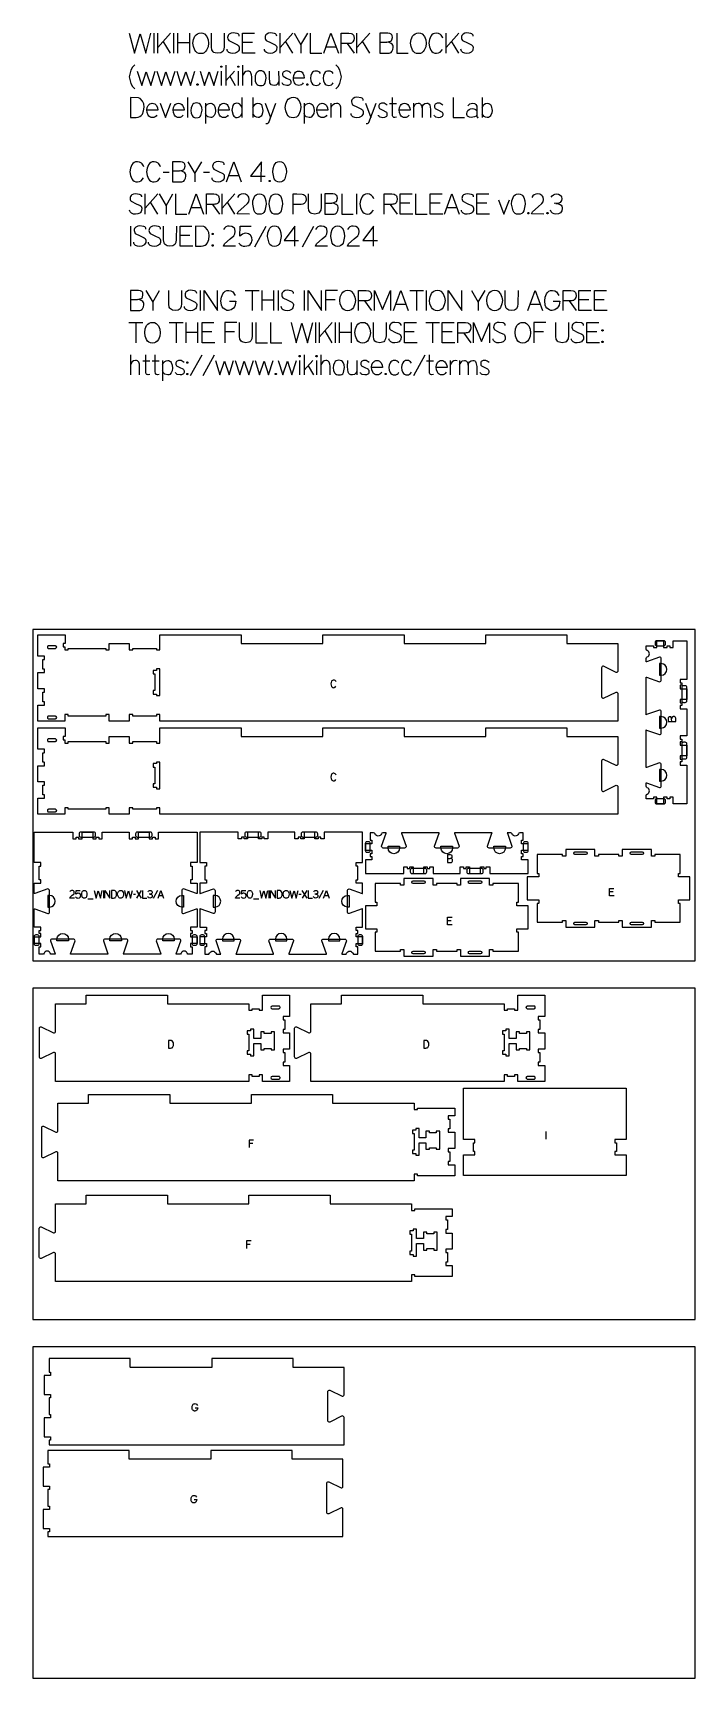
# Model space of a CAD drawing. Header units: millimetres. Extents: x -1220 to 1220, y -1930 to 4127.
import ezdxf

# ---------------------------------------------------------------- set-up
doc = ezdxf.new("R2010")
doc.units = ezdxf.units.MM
for name, color, linetype, true_color in [('0_SHEET_SPRUCEPLY_2440X122', 1, 'Continuous', 0xff0000), ('1_ANYTOOL_1MMDEEP_LABELS_S', 2, 'Continuous', 0xffff00), ('3_ANYTOOL_CUTTHROUGH_INSID', 4, 'Continuous', 0x00ffff), ('4_ANYTOOL_CUTTHROUGH_OUTSI', 5, 'Continuous', 0x0000ff), ('5_ANYTOOL_HALF_MILL_9MM_IN', 3, 'Continuous', 0x00ff00), ('TC', 220, 'Continuous', 0xff00bb)]:
    doc.layers.add(name, color=color, linetype=linetype, true_color=true_color)

msp = doc.modelspace()

# ---------------------------------------------------------------- linework, layer by layer
at = {"layer": '0_SHEET_SPRUCEPLY_2440X122'}
for points in [[(-1220, 1930), (-1220, 710), (1220, 710), (1220, 1930)], [(-1220, 610), (-1220, -610), (1220, -610), (1220, 610)], [(-1220, -710), (-1220, -1930), (1220, -1930), (1220, -710)]]:
    msp.add_lwpolyline(points, close=True, dxfattribs=at)
at = {"layer": '1_ANYTOOL_1MMDEEP_LABELS_S'}
for p, q in [((-960.4, 969.6, 0), (-960.4, 941.6, 0)), ((-820.8, 969.6, 0), (-838.4, 941.6, 0)), ((-819.6, 941.6, 0), (-837.3, 969.6, 0)), ((-760.4, 969.2, 0), (-776.4, 940.5, 0)), ((-350.4, 969.6, 0), (-350.4, 941.6, 0)), ((-210.8, 969.6, 0), (-228.4, 941.6, 0)), ((-209.6, 941.6, 0), (-227.3, 969.6, 0)), ((-150.4, 969.2, 0), (-166.4, 940.5, 0)), ((-1017, 939.3, 0), (-997.7, 939.3, 0)), ((-841.6, 954.6, 0), (-849.8, 954.5, 0)), ((-755.5, 950.5, 0), (-741.6, 950.5, 0)), ((-407, 939.3, 0), (-387.7, 939.3, 0)), ((-231.6, 954.6, 0), (-239.8, 954.5, 0)), ((-145.5, 950.5, 0), (-131.6, 950.5, 0)), ((917.8, 964.4, 0), (904.2, 964.4, 0)), ((321.4, 857.9, 0), (307.8, 857.9, 0)), ((669.6, 82.6, 0), (669.6, 54.6, 0)), ((-410, 37.9, 0), (-423.5, 37.9, 0)), ((-419, -333.2, 0), (-432.5, -333.2, 0))]:
    msp.add_line(p, q, dxfattribs=at)
for points in [[(-102.5, 1737.2, 0.131103), (-106.1, 1742.2), (-108.6, 1743.7), (-111.7, 1744.2), (-114.2, 1743.9), (-116.3, 1743.1), (-118.1, 1741.7), (-119.5, 1739.8), (-121.5, 1735.2), (-122.1, 1730.2), (-121.5, 1725.2), (-119.5, 1720.6), (-118, 1718.7), (-116.1, 1717.3), (-113.9, 1716.5), (-111.4, 1716.2), (-108.8, 1716.6), (-106.5, 1717.7), (-103.2, 1721.6)], [(-102.5, 1394.3, 0.131103), (-106.1, 1399.3), (-108.6, 1400.8), (-111.7, 1401.3), (-114.2, 1401), (-116.3, 1400.2), (-118.1, 1398.8), (-119.5, 1396.9), (-121.5, 1392.3), (-122.1, 1387.3), (-121.5, 1382.3), (-119.5, 1377.6), (-118, 1375.7), (-116.1, 1374.4), (-113.9, 1373.6), (-111.4, 1373.3), (-108.8, 1373.7), (-106.5, 1374.8), (-103.2, 1378.7)]]:
    msp.add_lwpolyline(points, format="xyb", dxfattribs=at)
for points in [[(1120.8, 1591.4), (1148.8, 1591.4), (1148.8, 1600.4), (1148.9, 1602.8), (1148.8, 1604.4), (1148.3, 1605.9), (1147.6, 1607.1), (1146.5, 1608.2), (1143.8, 1609.6), (1140.8, 1610.1), (1139.1, 1610), (1137.6, 1609.4), (1136.4, 1608.6), (1135.4, 1607.4), (1134.1, 1604.5), (1133.4, 1601.2)], [(1133.6, 1591.4), (1133.4, 1601.2), (1132, 1606.6), (1131.2, 1607.6), (1130.1, 1608.3), (1126.8, 1608.9), (1124.2, 1608.5), (1123.2, 1608), (1122.3, 1607.4), (1121.6, 1606.5), (1121.2, 1605.4), (1120.8, 1602.7), (1120.8, 1591.4)], [(307.8, 1087.7), (317.6, 1087.8), (322.9, 1089.2), (323.9, 1090), (324.7, 1091.2), (325.3, 1094.4), (324.9, 1097), (324.4, 1098.1), (323.7, 1098.9), (322.8, 1099.6), (321.8, 1100.1), (319, 1100.4), (307.8, 1100.4)], [(307.8, 1100.4), (307.8, 1072.4), (316.8, 1072.4), (319.2, 1072.4), (320.8, 1072.5), (322.2, 1072.9), (323.5, 1073.7), (324.5, 1074.8), (326, 1077.5), (326.5, 1080.4), (326.3, 1082.2), (325.8, 1083.7), (324.9, 1084.9), (323.8, 1085.8), (320.9, 1087.2), (317.6, 1087.8)], [(-1067, 941.7), (-1084, 941.7), (-1082.6, 944.9), (-1074.7, 951.8), (-1069.6, 956.2), (-1068, 958.8), (-1067.4, 961.9), (-1068, 965.3), (-1068.7, 966.6), (-1069.8, 967.7), (-1072.4, 969.1), (-1075.7, 969.6), (-1078.3, 969.3), (-1080.5, 968.4), (-1082.3, 966.9), (-1083.6, 964.9)], [(-1062.4, 946.1), (-1060.7, 944.1), (-1058.7, 942.7), (-1056.5, 941.9), (-1054, 941.6), (-1048.6, 942.6), (-1046.4, 944.1), (-1044.8, 946.6), (-1044.1, 948.4), (-1043.9, 950.2), (-1044.4, 953.9), (-1046.1, 956.9), (-1047.4, 958.1), (-1048.9, 958.9), (-1052.6, 959.6), (-1055.1, 959.4), (-1057.3, 958.5), (-1061.2, 955.6), (-1060.6, 969.6), (-1045.4, 969.6)], [(-994.4, 969.6), (-987.2, 941.6), (-979.4, 968.8), (-971.4, 941.6), (-964.4, 969.6)], [(-954.8, 941.6), (-954.8, 969.6), (-936, 941.6), (-936, 969.6)], [(-883, 969.6), (-875.8, 941.6), (-867.9, 968.8), (-860, 941.6), (-853, 969.6)], [(-815.6, 969.6), (-815.6, 941.6), (-799.6, 941.6)], [(-795.4, 965), (-794.1, 967), (-792.3, 968.5), (-790.2, 969.3), (-787.8, 969.6), (-784.9, 969.2), (-782.6, 967.9), (-781.8, 966.9), (-781.2, 965.7), (-780.7, 962.9), (-781, 960.6), (-781.8, 958.9), (-783, 957.7), (-784.4, 957), (-791.4, 956.3)], [(-758.8, 941.6), (-748.6, 969.6), (-738.3, 941.6)], [(-457, 941.7), (-474, 941.7), (-472.6, 944.9), (-464.7, 951.8), (-459.6, 956.2), (-458, 958.8), (-457.4, 961.9), (-458, 965.3), (-458.7, 966.6), (-459.8, 967.7), (-462.4, 969.1), (-465.7, 969.6), (-468.3, 969.3), (-470.5, 968.4), (-472.3, 966.9), (-473.6, 964.9)], [(-452.4, 946.1), (-450.7, 944.1), (-448.7, 942.7), (-446.5, 941.9), (-444, 941.6), (-438.6, 942.6), (-436.4, 944.1), (-434.8, 946.6), (-434.1, 948.4), (-433.9, 950.2), (-434.4, 953.9), (-436.1, 956.9), (-437.4, 958.1), (-438.9, 958.9), (-442.6, 959.6), (-445.1, 959.4), (-447.3, 958.5), (-451.2, 955.6), (-450.6, 969.6), (-435.4, 969.6)], [(-384.4, 969.6), (-377.2, 941.6), (-369.4, 968.8), (-361.4, 941.6), (-354.4, 969.6)], [(-344.8, 941.6), (-344.8, 969.6), (-326, 941.6), (-326, 969.6)], [(-273, 969.6), (-265.8, 941.6), (-257.9, 968.8), (-250, 941.6), (-243, 969.6)], [(-205.6, 969.6), (-205.6, 941.6), (-189.6, 941.6)], [(-185.4, 965), (-184.1, 967), (-182.3, 968.5), (-180.2, 969.3), (-177.8, 969.6), (-174.9, 969.2), (-172.6, 967.9), (-171.8, 966.9), (-171.2, 965.7), (-170.7, 962.9), (-171, 960.6), (-171.8, 958.9), (-173, 957.7), (-174.4, 957), (-181.4, 956.3)], [(-148.8, 941.6), (-138.6, 969.6), (-128.3, 941.6)], [(921.8, 949.4), (904.2, 949.4), (904.2, 977.4), (920.8, 977.4)], [(-788.8, 956.3), (-785.6, 955.9), (-782.7, 954.7), (-781.5, 953.8), (-780.7, 952.7), (-780.1, 951.2), (-780, 949.5), (-780.5, 945.9), (-781.3, 944.5), (-782.3, 943.5), (-785, 942.1), (-788.6, 941.6), (-791.3, 942), (-793.4, 943), (-795.2, 944.6), (-796.4, 946.9)], [(-178.8, 956.3), (-175.6, 955.9), (-172.7, 954.7), (-171.5, 953.8), (-170.7, 952.7), (-170.1, 951.2), (-170, 949.5), (-170.5, 945.9), (-171.3, 944.5), (-172.3, 943.5), (-175, 942.1), (-178.6, 941.6), (-181.3, 942), (-183.4, 943), (-185.2, 944.6), (-186.4, 946.9)], [(325.4, 842.9), (307.8, 842.9), (307.8, 870.9), (324.4, 870.9)], [(-407.1, 50.9), (-423.5, 50.9), (-423.5, 22.9)], [(-416, -320.2), (-432.5, -320.2), (-432.5, -348.2)], [(-621.5, -934.5), (-612.4, -934.5), (-613.3, -940.1), (-614.4, -942.3), (-615.8, -944.1), (-619.3, -946.6), (-623, -947.4), (-624.9, -947.2), (-626.7, -946.6), (-630.1, -944.1), (-631.5, -942.2), (-632.5, -939.9), (-633.3, -933.9), (-632.7, -928.9), (-630.8, -924.1), (-629.3, -922), (-627.4, -920.6), (-625.1, -919.7), (-622.4, -919.4), (-619.3, -919.9), (-616.9, -921.5), (-613.5, -926.3)], [(-625.3, -1272.3), (-616.2, -1272.4), (-617.1, -1277.9), (-618.2, -1280.1), (-619.7, -1281.9), (-623.1, -1284.4), (-626.8, -1285.2), (-628.7, -1285), (-630.5, -1284.4), (-633.9, -1282), (-635.3, -1280.1), (-636.3, -1277.7), (-637.1, -1271.7), (-636.5, -1266.7), (-634.6, -1261.9), (-633.2, -1259.9), (-631.3, -1258.4), (-628.9, -1257.5), (-626.2, -1257.2), (-623.2, -1257.7), (-620.8, -1259.3), (-617.3, -1264.1)]]:
    msp.add_lwpolyline(points, dxfattribs=at)
for points in [[(-1030.5, 969.9), (-1027.9, 969.5), (-1025.8, 968.4), (-1024.2, 966.8), (-1022.9, 964.8), (-1021.4, 960.1), (-1021, 955.3), (-1023, 946), (-1024.2, 944), (-1025.9, 942.5), (-1028, 941.7), (-1030.5, 941.4), (-1033, 941.7), (-1035.1, 942.6), (-1036.7, 944), (-1037.9, 946.1), (-1039.9, 955.3), (-1039.5, 960.1), (-1038, 964.9), (-1036.7, 966.8), (-1035.1, 968.4), (-1033, 969.5)], [(-930.4, 969.6), (-930.4, 941.6), (-922.4, 941.7), (-919.6, 942), (-917.2, 942.9), (-915.3, 944.4), (-913.8, 946.4), (-912, 951.2), (-911.4, 956.3), (-911.9, 960.6), (-913.7, 964.5), (-917, 968), (-918.9, 969)], [(-896.4, 969.9), (-893.8, 969.6), (-891.6, 968.5), (-888.4, 965.1), (-886.6, 960.4), (-886, 955.5), (-886.6, 950.7), (-888.6, 945.9), (-890, 943.9), (-891.9, 942.4), (-894.1, 941.5), (-896.7, 941.2), (-899.4, 941.5), (-901.7, 942.4), (-903.6, 943.9), (-905, 946), (-907, 950.9), (-907.6, 955.7), (-906.9, 960.8), (-904.9, 965.4), (-903.4, 967.4), (-901.4, 968.8), (-899.1, 969.7)], [(-420.5, 969.9), (-417.9, 969.5), (-415.8, 968.4), (-414.2, 966.8), (-412.9, 964.8), (-411.4, 960.1), (-411, 955.3), (-413, 946), (-414.2, 944), (-415.9, 942.5), (-418, 941.7), (-420.5, 941.4), (-423, 941.7), (-425.1, 942.6), (-426.7, 944), (-427.9, 946.1), (-429.9, 955.3), (-429.5, 960.1), (-428, 964.9), (-426.7, 966.8), (-425.1, 968.4), (-423, 969.5)], [(-320.4, 969.6), (-320.4, 941.6), (-312.4, 941.7), (-309.6, 942), (-307.2, 942.9), (-305.3, 944.4), (-303.8, 946.4), (-302, 951.2), (-301.4, 956.3), (-301.9, 960.6), (-303.7, 964.5), (-307, 968), (-308.9, 969)], [(-286.4, 969.9), (-283.8, 969.6), (-281.6, 968.5), (-278.4, 965.1), (-276.6, 960.4), (-276, 955.5), (-276.6, 950.7), (-278.6, 945.9), (-280, 943.9), (-281.9, 942.4), (-284.1, 941.5), (-286.7, 941.2), (-289.4, 941.5), (-291.7, 942.4), (-293.6, 943.9), (-295, 946), (-297, 950.9), (-297.6, 955.7), (-296.9, 960.8), (-294.9, 965.4), (-293.4, 967.4), (-291.4, 968.8), (-289.1, 969.7)], [(-720.5, 417.4), (-720.5, 389.4), (-712.5, 389.5), (-709.7, 389.8), (-707.3, 390.7), (-705.4, 392.1), (-703.9, 394.2), (-702.1, 398.9), (-701.5, 404), (-702, 408.3), (-703.8, 412.3), (-707.1, 415.8), (-709, 416.7)], [(219.9, 417.4), (219.9, 389.4), (227.9, 389.5), (230.8, 389.8), (233.2, 390.7), (235.1, 392.1), (236.5, 394.2), (238.4, 398.9), (239, 404), (238.4, 408.3), (236.7, 412.3), (233.4, 415.8), (231.4, 416.7)]]:
    msp.add_lwpolyline(points, close=True, dxfattribs=at)
at = {"layer": '3_ANYTOOL_CUTTHROUGH_INSID'}
for points in [[(-1137, 1870.4), (-1162.7, 1870.4), (-1163.5, 1870.3), (-1164.3, 1870), (-1165, 1869.5), (-1166.1, 1868.2), (-1166.7, 1866.5), (-1166.7, 1864.7), (-1166.1, 1863), (-1165, 1861.7), (-1164.3, 1861.2), (-1163.5, 1860.9), (-1162.7, 1860.9), (-1137, 1860.9, 1)], [(-1137, 1601.9, 1), (-1137, 1611.4), (-1162.7, 1611.4), (-1163.5, 1611.3), (-1164.3, 1611), (-1165, 1610.5), (-1166.1, 1609.2), (-1166.7, 1607.5), (-1166.7, 1605.7), (-1166.1, 1604), (-1165, 1602.7), (-1164.3, 1602.2), (-1163.5, 1601.9), (-1162.7, 1601.9)], [(-1137, 1527.4), (-1162.7, 1527.4), (-1163.5, 1527.3), (-1164.3, 1527.1), (-1165, 1526.6), (-1166.1, 1525.2), (-1166.7, 1523.5), (-1166.7, 1521.8), (-1166.1, 1520.1), (-1165, 1518.7), (-1164.3, 1518.3), (-1163.5, 1518), (-1162.7, 1517.9), (-1137, 1517.9, 1)], [(-1137, 1258.9, 1), (-1137, 1268.4), (-1162.7, 1268.4), (-1163.5, 1268.3), (-1164.3, 1268.1), (-1165, 1267.6), (-1166.1, 1266.2), (-1166.7, 1264.5), (-1166.7, 1262.8), (-1166.1, 1261.1), (-1165, 1259.7), (-1164.3, 1259.3), (-1163.5, 1259), (-1162.7, 1258.9)], [(777.4, 1102.2, -1), (777.4, 1111.7), (817.4, 1111.7, -1), (817.4, 1102.2)], [(985.4, 1102.2, -1), (985.4, 1111.7), (1025.4, 1111.7, -1), (1025.4, 1102.2)], [(181, 995.6, -1), (181, 1005.1), (221, 1005.1, -1), (221, 995.6)], [(389, 995.6, -1), (389, 1005.1), (429, 1005.1, -1), (429, 995.6)], [(777.4, 852.7), (817.4, 852.7, -1), (817.4, 843.2), (777.4, 843.2, -1)], [(985.4, 852.7), (1025.4, 852.7, -1), (1025.4, 843.2), (985.4, 843.2, -1)], [(181, 746.1), (221, 746.1, -1), (221, 736.6), (181, 736.6, -1)], [(389, 746.1), (429, 746.1, -1), (429, 736.6), (389, 736.6, -1)], [(-338.9, 543.9, 1), (-338.9, 534.4), (-313.2, 534.4), (-312.4, 534.5), (-311.6, 534.8), (-310.9, 535.2), (-309.8, 536.6), (-309.2, 538.3), (-309.2, 540), (-309.8, 541.7), (-310.9, 543.1), (-311.6, 543.5), (-312.4, 543.8), (-313.2, 543.9)], [(601.5, 543.9, 1), (601.5, 534.4), (627.3, 534.4), (628.1, 534.5), (628.8, 534.8), (629.6, 535.2), (630.7, 536.6), (631.2, 538.3), (631.2, 540), (630.7, 541.7), (629.6, 543.1), (628.8, 543.5), (628.1, 543.8), (627.3, 543.9)], [(-338.9, 275.4), (-313.2, 275.4), (-312.4, 275.5), (-311.6, 275.8), (-310.9, 276.2), (-309.8, 277.6), (-309.2, 279.3), (-309.2, 281), (-309.8, 282.7), (-310.9, 284.1), (-311.6, 284.5), (-312.4, 284.8), (-313.2, 284.9), (-338.9, 284.9, 1)], [(601.5, 275.4), (627.3, 275.4), (628.1, 275.5), (628.8, 275.8), (629.6, 276.2), (630.7, 277.6), (631.2, 279.3), (631.2, 281), (630.7, 282.7), (629.6, 284.1), (628.8, 284.5), (628.1, 284.8), (627.3, 284.9), (601.5, 284.9, 1)]]:
    msp.add_lwpolyline(points, format="xyb", close=True, dxfattribs=at)
for points in [[(-751.7, 1686.9), (-751.7, 1785.4), (-764.2, 1785.4), (-764.2, 1779.4), (-776.2, 1779.4), (-776.2, 1766.9), (-770.2, 1766.9), (-770.2, 1705.4), (-776.2, 1705.4), (-776.2, 1692.9), (-764.2, 1692.9), (-764.2, 1686.9)], [(-751.7, 1344), (-751.7, 1442.5), (-764.2, 1442.5), (-764.2, 1436.5), (-776.2, 1436.5), (-776.2, 1424), (-770.2, 1424), (-770.2, 1362.5), (-776.2, 1362.5), (-776.2, 1350), (-764.2, 1350), (-764.2, 1344)], [(-430.1, 366.4), (-418.1, 366.4), (-418.1, 360.4), (-405.6, 360.4), (-405.6, 406.4), (-380.1, 406.4), (-380.1, 382.4), (-367.6, 382.4), (-367.6, 388.4), (-342.1, 388.4), (-342.1, 382.4), (-329.6, 382.4), (-329.6, 448.9), (-342.1, 448.9), (-342.1, 442.9), (-367.6, 442.9), (-367.6, 448.9), (-380.1, 448.9), (-380.1, 424.9), (-405.6, 424.9), (-405.6, 458.9), (-418.1, 458.9), (-418.1, 452.9), (-430.1, 452.9), (-430.1, 440.4), (-424.1, 440.4), (-424.1, 378.9), (-430.1, 378.9)], [(510.3, 366.4), (522.3, 366.4), (522.3, 360.4), (534.8, 360.4), (534.8, 406.4), (560.3, 406.4), (560.3, 382.4), (572.8, 382.4), (572.8, 388.4), (598.3, 388.4), (598.3, 382.4), (610.8, 382.4), (610.8, 448.9), (598.3, 448.9), (598.3, 442.9), (572.8, 442.9), (572.8, 448.9), (560.3, 448.9), (560.3, 424.9), (534.8, 424.9), (534.8, 458.9), (522.3, 458.9), (522.3, 452.9), (510.3, 452.9), (510.3, 440.4), (516.3, 440.4), (516.3, 378.9), (510.3, 378.9)], [(178.4, 0.7), (190.4, 0.7), (190.4, -5.3), (202.9, -5.3), (202.9, 40.7), (228.4, 40.7), (228.4, 16.7), (240.9, 16.7), (240.9, 22.7), (266.4, 22.7), (266.4, 16.7), (278.9, 16.7), (278.9, 83.2), (266.4, 83.2), (266.4, 77.2), (240.9, 77.2), (240.9, 83.2), (228.4, 83.2), (228.4, 59.2), (202.9, 59.2), (202.9, 93.2), (190.4, 93.2), (190.4, 87.2), (178.4, 87.2), (178.4, 74.7), (184.4, 74.7), (184.4, 13.2), (178.4, 13.2)], [(169.4, -370.3), (181.4, -370.3), (181.4, -376.3), (193.9, -376.3), (193.9, -330.4), (219.4, -330.4), (219.4, -354.4), (231.9, -354.4), (231.9, -348.4), (257.4, -348.4), (257.4, -354.4), (269.9, -354.4), (269.9, -287.9), (257.4, -287.9), (257.4, -293.9), (231.9, -293.9), (231.9, -287.9), (219.4, -287.9), (219.4, -311.9), (193.9, -311.9), (193.9, -277.8), (181.4, -277.8), (181.4, -283.8), (169.4, -283.8), (169.4, -296.3), (175.4, -296.3), (175.4, -357.8), (169.4, -357.8)]]:
    msp.add_lwpolyline(points, close=True, dxfattribs=at)
at = {"layer": '4_ANYTOOL_CUTTHROUGH_OUTSI'}
for points in [[(748, 1878.9), (935.3, 1878.9), (935.3, 1778.2, -0.461531), (928.6, 1772.5), (882.6, 1795.2), (882.5, 1795.2, 0.463455), (875.3, 1789), (875.3, 1683.2, 0.463455), (882.5, 1677), (882.6, 1677), (928.6, 1699.7, -0.461531), (935.3, 1694), (935.3, 1593.4), (-751.7, 1593.4), (-751.7, 1617.1, 0.414214), (-752, 1617.4), (-764, 1617.4, 0.414214), (-764.2, 1617.1), (-764.2, 1611.4), (-852.2, 1611.4), (-852.2, 1617.1, 0.414214), (-852.5, 1617.4), (-864.5, 1617.4, 0.414214), (-864.7, 1617.1), (-864.7, 1593.4), (-939.2, 1593.4), (-939.2, 1617.1, 0.414214), (-939.5, 1617.4), (-951.5, 1617.4, 0.414214), (-951.7, 1617.1), (-951.7, 1611.4), (-1089.7, 1611.4), (-1089.7, 1617.1, 0.414214), (-1090, 1617.4), (-1102, 1617.4, 0.414214), (-1102.2, 1617.1), (-1102.2, 1593.4), (-1201.7, 1593.4), (-1201.7, 1651.9), (-1178, 1651.9, 0.414214), (-1177.7, 1652.1), (-1177.7, 1664.1, 0.414214), (-1178, 1664.4), (-1183.7, 1664.4), (-1183.7, 1699.9), (-1178, 1699.9, 0.414214), (-1177.7, 1700.1), (-1177.7, 1712.1, 0.414214), (-1178, 1712.4), (-1201.7, 1712.4), (-1201.7, 1771.9), (-1178, 1771.9, 0.414214), (-1177.7, 1772.1), (-1177.7, 1784.1, 0.414214), (-1178, 1784.4), (-1183.7, 1784.4), (-1183.7, 1819.9), (-1178, 1819.9, 0.414214), (-1177.7, 1820.1), (-1177.7, 1832.1, 0.414214), (-1178, 1832.4), (-1201.7, 1832.4), (-1201.7, 1910.9), (-1100.8, 1910.9), (-1100.8, 1879.4), (-1108, 1879.4, 0.414214), (-1108.2, 1879.1), (-1108.2, 1867.1, 0.414214), (-1108, 1866.9), (-1102.2, 1866.9), (-1102.2, 1855.1, 0.414214), (-1102, 1854.9), (-1090, 1854.9, 0.414214), (-1089.7, 1855.1), (-1089.7, 1860.9), (-951.7, 1860.9), (-951.7, 1855.1, 0.414214), (-951.5, 1854.9), (-939.5, 1854.9, 0.414214), (-939.2, 1855.1), (-939.2, 1878.9), (-864.7, 1878.9), (-864.7, 1855.1, 0.414214), (-864.5, 1854.9), (-852.5, 1854.9, 0.414214), (-852.2, 1855.1), (-852.2, 1860.9), (-764.2, 1860.9), (-764.2, 1855.1, 0.414214), (-764, 1854.9), (-752, 1854.9, 0.414214), (-751.7, 1855.1), (-751.7, 1910.9), (-452.2, 1910.9), (-452.2, 1879.1, 0.414214), (-452, 1878.9), (-152, 1878.9, 0.414214), (-151.7, 1879.1), (-151.7, 1910.9), (147.8, 1910.9), (147.8, 1879.1, 0.414214), (148, 1878.9), (448, 1878.9, 0.414214), (448.3, 1879.1), (448.3, 1910.9), (747.8, 1910.9), (747.8, 1879.1, 0.414214)], [(1040.8, 1616.9), (1039.4, 1616.7), (1039.4, 1755.4), (1040.8, 1755.2), (1089, 1738.3), (1089.1, 1738.3, 0.414214), (1095.4, 1744.5), (1095.4, 1822.5, 0.414214), (1089.1, 1828.8), (1089, 1828.7), (1040.8, 1811.8), (1039.4, 1811.6), (1039.4, 1824, -0.317837), (1043.2, 1829.4, 0.707107), (1043.2, 1852.5, -0.317837), (1039.4, 1857.9), (1039.4, 1870.4), (1066.9, 1870.4), (1066.9, 1864.6, 0.414214), (1067.1, 1864.4), (1079.1, 1864.4, 0.414214), (1079.4, 1864.6), (1079.4, 1888.4), (1103.9, 1888.4), (1103.9, 1864.6, 0.414214), (1104.1, 1864.4), (1116.1, 1864.4, 0.414214), (1116.4, 1864.6), (1116.4, 1870.4), (1126.9, 1870.4), (1126.9, 1864.6, 0.414214), (1127.1, 1864.4), (1139.1, 1864.4, 0.414214), (1139.4, 1864.6), (1139.4, 1888.4), (1188.9, 1888.4), (1188.9, 1746.9), (1165.1, 1746.9, 0.414214), (1164.9, 1746.6), (1164.9, 1734.6, 0.414214), (1165.1, 1734.4), (1170.9, 1734.4), (1170.9, 1724.9), (1165.1, 1724.9, 0.414214), (1164.9, 1724.6), (1164.9, 1712.6, 0.414214), (1165.1, 1712.4), (1188.9, 1712.4), (1188.9, 1672.9), (1165.1, 1672.9, 0.414214), (1164.9, 1672.6), (1164.9, 1660.6, 0.414214), (1165.1, 1660.4), (1170.9, 1660.4), (1170.9, 1650.9), (1165.1, 1650.9, 0.414214), (1164.9, 1650.6), (1164.9, 1638.6, 0.414214), (1165.1, 1638.4), (1188.9, 1638.4), (1188.9, 1538.9), (1165.1, 1538.9, 0.414214), (1164.9, 1538.6), (1164.9, 1526.6, 0.414214), (1165.1, 1526.4), (1170.9, 1526.4), (1170.9, 1516.9), (1165.1, 1516.9, 0.414214), (1164.9, 1516.6), (1164.9, 1504.6, 0.414214), (1165.1, 1504.4), (1188.9, 1504.4), (1188.9, 1464.9), (1165.1, 1464.9, 0.414214), (1164.9, 1464.6), (1164.9, 1452.6, 0.414214), (1165.1, 1452.4), (1170.9, 1452.4), (1170.9, 1442.9), (1165.1, 1442.9, 0.414214), (1164.9, 1442.6), (1164.9, 1430.6, 0.414214), (1165.1, 1430.4), (1188.9, 1430.4), (1188.9, 1288.9), (1139.4, 1288.9), (1139.4, 1312.6, 0.414214), (1139.1, 1312.9), (1127.1, 1312.9, 0.414214), (1126.9, 1312.6), (1126.9, 1306.9), (1116.4, 1306.9), (1116.4, 1312.6, 0.414214), (1116.1, 1312.9), (1104.1, 1312.9, 0.414214), (1103.9, 1312.6), (1103.9, 1288.9), (1079.4, 1288.9), (1079.4, 1312.6, 0.414214), (1079.1, 1312.9), (1067.1, 1312.9, 0.414214), (1066.9, 1312.6), (1066.9, 1306.9), (1039.4, 1306.9), (1039.4, 1319.3, -0.317837), (1043.2, 1324.7, 0.707107), (1043.2, 1347.8, -0.317837), (1039.4, 1353.2), (1039.4, 1365.6), (1040.8, 1365.4), (1089, 1348.5), (1089.1, 1348.5, 0.414214), (1095.4, 1354.7), (1095.4, 1432.7, 0.414214), (1089.1, 1439), (1089, 1438.9), (1040.8, 1422), (1039.4, 1421.8), (1039.4, 1560.5), (1040.8, 1560.3), (1089, 1543.4), (1089.1, 1543.4, 0.414214), (1095.4, 1549.6), (1095.4, 1627.6, 0.414214), (1089.1, 1633.9), (1089, 1633.8)], [(748, 1535.9), (935.3, 1535.9), (935.3, 1435.3, -0.461531), (928.6, 1429.6), (882.6, 1452.2), (882.5, 1452.3, 0.463455), (875.3, 1446.1), (875.3, 1340.3, 0.463455), (882.5, 1334.1), (882.6, 1334.1), (928.6, 1356.8, -0.461531), (935.3, 1351.1), (935.3, 1250.4), (-751.7, 1250.4), (-751.7, 1274.2, 0.414214), (-752, 1274.4), (-764, 1274.4, 0.414214), (-764.2, 1274.2), (-764.2, 1268.4), (-852.2, 1268.4), (-852.2, 1274.2, 0.414214), (-852.5, 1274.4), (-864.5, 1274.4, 0.414214), (-864.7, 1274.2), (-864.7, 1250.4), (-939.2, 1250.4), (-939.2, 1274.2, 0.414214), (-939.5, 1274.4), (-951.5, 1274.4, 0.414214), (-951.7, 1274.2), (-951.7, 1268.4), (-1089.7, 1268.4), (-1089.7, 1274.2, 0.414214), (-1090, 1274.4), (-1102, 1274.4, 0.414214), (-1102.2, 1274.2), (-1102.2, 1250.4), (-1201.7, 1250.4), (-1201.7, 1308.9), (-1178, 1308.9, 0.414214), (-1177.7, 1309.2), (-1177.7, 1321.2, 0.414214), (-1178, 1321.4), (-1183.7, 1321.4), (-1183.7, 1356.9), (-1178, 1356.9, 0.414214), (-1177.7, 1357.2), (-1177.7, 1369.2, 0.414214), (-1178, 1369.4), (-1201.7, 1369.4), (-1201.7, 1428.9), (-1178, 1428.9, 0.414214), (-1177.7, 1429.2), (-1177.7, 1441.2, 0.414214), (-1178, 1441.4), (-1183.7, 1441.4), (-1183.7, 1476.9), (-1178, 1476.9, 0.414214), (-1177.7, 1477.2), (-1177.7, 1489.2, 0.414214), (-1178, 1489.4), (-1201.7, 1489.4), (-1201.7, 1567.9), (-1100.8, 1567.9), (-1100.8, 1536.4), (-1108, 1536.4, 0.414214), (-1108.2, 1536.2), (-1108.2, 1524.2, 0.414214), (-1108, 1523.9), (-1102.2, 1523.9), (-1102.2, 1512.2, 0.414214), (-1102, 1511.9), (-1090, 1511.9, 0.414214), (-1089.7, 1512.2), (-1089.7, 1517.9), (-951.7, 1517.9), (-951.7, 1512.2, 0.414214), (-951.5, 1511.9), (-939.5, 1511.9, 0.414214), (-939.2, 1512.2), (-939.2, 1535.9), (-864.7, 1535.9), (-864.7, 1512.2, 0.414214), (-864.5, 1511.9), (-852.5, 1511.9, 0.414214), (-852.2, 1512.2), (-852.2, 1517.9), (-764.2, 1517.9), (-764.2, 1512.2, 0.414214), (-764, 1511.9), (-752, 1511.9, 0.414214), (-751.7, 1512.2), (-751.7, 1567.9), (-452.2, 1567.9), (-452.2, 1536.2, 0.414214), (-452, 1535.9), (-152, 1535.9, 0.414214), (-151.7, 1536.2), (-151.7, 1567.9), (147.8, 1567.9), (147.8, 1536.2, 0.414214), (148, 1535.9), (448, 1535.9, 0.414214), (448.3, 1536.2), (448.3, 1567.9), (747.8, 1567.9), (747.8, 1536.2, 0.414214)], [(-886.9, 734.6), (-886.7, 736), (-869.8, 784.3), (-869.8, 784.3, 0.414214), (-876, 790.6), (-954, 790.6, 0.414214), (-960.3, 784.3), (-960.3, 784.3), (-943.4, 736), (-943.2, 734.6), (-1081.8, 734.6), (-1081.6, 736), (-1064.7, 784.3), (-1064.7, 784.3, 0.414214), (-1070.9, 790.6), (-1148.9, 790.6, 0.414214), (-1155.2, 784.3), (-1155.2, 784.3), (-1138.3, 736), (-1138.1, 734.6), (-1150.5, 734.6, -0.317837), (-1155.9, 738.4, 0.707107), (-1179, 738.4, -0.317837), (-1184.4, 734.6), (-1196.8, 734.6), (-1196.8, 762.1), (-1191, 762.1, 0.414214), (-1190.8, 762.3), (-1190.8, 774.3, 0.414214), (-1191, 774.6), (-1214.8, 774.6), (-1214.8, 799.1), (-1191, 799.1, 0.414214), (-1190.8, 799.3), (-1190.8, 811.3, 0.414214), (-1191, 811.6), (-1196.8, 811.6), (-1196.8, 822.1), (-1191, 822.1, 0.414214), (-1190.8, 822.3), (-1190.8, 834.3, 0.414214), (-1191, 834.6), (-1214.8, 834.6), (-1214.8, 901.8), (-1213.4, 901.5), (-1165.1, 884.6), (-1165, 884.6, 0.414214), (-1158.8, 890.9), (-1158.8, 968.9, 0.414214), (-1165, 975.1), (-1165.1, 975.1), (-1213.4, 958.2), (-1214.8, 958), (-1214.8, 996.6), (-1191, 996.6, 0.414214), (-1190.8, 996.8), (-1190.8, 1008.8, 0.414214), (-1191, 1009.1), (-1196.8, 1009.1), (-1196.8, 1059.6), (-1191, 1059.6, 0.414214), (-1190.8, 1059.8), (-1190.8, 1071.8, 0.414214), (-1191, 1072.1), (-1214.8, 1072.1), (-1214.8, 1184.1), (-1073.3, 1184.1), (-1073.3, 1160.3, 0.414214), (-1073, 1160.1), (-1061, 1160.1, 0.414214), (-1060.8, 1160.3), (-1060.8, 1166.1), (-1051.3, 1166.1), (-1051.3, 1160.3, 0.414214), (-1051, 1160.1), (-1039, 1160.1, 0.414214), (-1038.8, 1160.3), (-1038.8, 1184.1), (-999.3, 1184.1), (-999.3, 1160.3, 0.414214), (-999, 1160.1), (-987, 1160.1, 0.414214), (-986.8, 1160.3), (-986.8, 1166.1), (-977.3, 1166.1), (-977.3, 1160.3, 0.414214), (-977, 1160.1), (-965, 1160.1, 0.414214), (-964.8, 1160.3), (-964.8, 1184.1), (-865.3, 1184.1), (-865.3, 1160.3, 0.414214), (-865, 1160.1), (-853, 1160.1, 0.414214), (-852.8, 1160.3), (-852.8, 1166.1), (-843.3, 1166.1), (-843.3, 1160.3, 0.414214), (-843, 1160.1), (-831, 1160.1, 0.414214), (-830.8, 1160.3), (-830.8, 1184.1), (-791.3, 1184.1), (-791.3, 1160.3, 0.414214), (-791, 1160.1), (-779, 1160.1, 0.414214), (-778.8, 1160.3), (-778.8, 1166.1), (-769.3, 1166.1), (-769.3, 1160.3, 0.414214), (-769, 1160.1), (-757, 1160.1, 0.414214), (-756.8, 1160.3), (-756.8, 1184.1), (-615.3, 1184.1), (-615.3, 1072.1), (-639, 1072.1, 0.414214), (-639.3, 1071.8), (-639.3, 1059.8, 0.414214), (-639, 1059.6), (-633.3, 1059.6), (-633.3, 1009.1), (-639, 1009.1, 0.414214), (-639.3, 1008.8), (-639.3, 996.8, 0.414214), (-639, 996.6), (-615.3, 996.6), (-615.3, 958), (-616.7, 958.2), (-665, 975.1), (-665, 975.1, 0.414214), (-671.3, 968.9), (-671.3, 890.9, 0.414214), (-665, 884.6), (-665, 884.6), (-616.7, 901.5), (-615.3, 901.8), (-615.3, 834.6), (-639, 834.6, 0.414214), (-639.3, 834.3), (-639.3, 822.3, 0.414214), (-639, 822.1), (-633.3, 822.1), (-633.3, 811.6), (-639, 811.6, 0.414214), (-639.3, 811.3), (-639.3, 799.3, 0.414214), (-639, 799.1), (-615.3, 799.1), (-615.3, 774.6), (-639, 774.6, 0.414214), (-639.3, 774.3), (-639.3, 762.3, 0.414214), (-639, 762.1), (-633.3, 762.1), (-633.3, 734.6), (-645.7, 734.6, -0.317837), (-651.1, 738.4, 0.707107), (-674.2, 738.4, -0.317837), (-679.6, 734.6), (-692, 734.6), (-691.8, 736), (-674.9, 784.3), (-674.9, 784.3, 0.414214), (-681.1, 790.6), (-759.1, 790.6, 0.414214), (-765.4, 784.3), (-765.4, 784.3), (-748.5, 736), (-748.3, 734.6)], [(-333.2, 734.6), (-333.4, 736), (-350.3, 784.3), (-350.3, 784.3, -0.414214), (-344, 790.6), (-266, 790.6, -0.414214), (-259.8, 784.3), (-259.8, 784.3), (-276.7, 736), (-276.9, 734.6), (-138.3, 734.6), (-138.5, 736), (-155.4, 784.3), (-155.4, 784.3, -0.414214), (-149.1, 790.6), (-71.1, 790.6, -0.414214), (-64.9, 784.3), (-64.9, 784.3), (-81.8, 736), (-82, 734.6), (-69.6, 734.6, 0.317837), (-64.2, 738.4, -0.707107), (-41.1, 738.4, 0.317837), (-35.7, 734.6), (-23.3, 734.6), (-23.3, 762.1), (-29, 762.1, -0.414214), (-29.3, 762.3), (-29.3, 774.3, -0.414214), (-29, 774.6), (-5.3, 774.6), (-5.3, 799.1), (-29, 799.1, -0.414214), (-29.3, 799.3), (-29.3, 811.3, -0.414214), (-29, 811.6), (-23.3, 811.6), (-23.3, 822.1), (-29, 822.1, -0.414214), (-29.3, 822.3), (-29.3, 834.3, -0.414214), (-29, 834.6), (-5.3, 834.6), (-5.3, 901.8), (-6.7, 901.5), (-55, 884.6), (-55, 884.6, -0.414214), (-61.3, 890.9), (-61.3, 968.9, -0.414214), (-55, 975.1), (-55, 975.1), (-6.7, 958.2), (-5.3, 958), (-5.3, 996.6), (-29, 996.6, -0.414214), (-29.3, 996.8), (-29.3, 1008.8, -0.414214), (-29, 1009.1), (-23.3, 1009.1), (-23.3, 1059.6), (-29, 1059.6, -0.414214), (-29.3, 1059.8), (-29.3, 1071.8, -0.414214), (-29, 1072.1), (-5.3, 1072.1), (-5.3, 1184.1), (-146.8, 1184.1), (-146.8, 1160.3, -0.414214), (-147, 1160.1), (-159, 1160.1, -0.414214), (-159.3, 1160.3), (-159.3, 1166.1), (-168.8, 1166.1), (-168.8, 1160.3, -0.414214), (-169, 1160.1), (-181, 1160.1, -0.414214), (-181.3, 1160.3), (-181.3, 1184.1), (-220.8, 1184.1), (-220.8, 1160.3, -0.414214), (-221, 1160.1), (-233, 1160.1, -0.414214), (-233.3, 1160.3), (-233.3, 1166.1), (-242.8, 1166.1), (-242.8, 1160.3, -0.414214), (-243, 1160.1), (-255, 1160.1, -0.414214), (-255.3, 1160.3), (-255.3, 1184.1), (-354.8, 1184.1), (-354.8, 1160.3, -0.414214), (-355, 1160.1), (-367, 1160.1, -0.414214), (-367.3, 1160.3), (-367.3, 1166.1), (-376.8, 1166.1), (-376.8, 1160.3, -0.414214), (-377, 1160.1), (-389, 1160.1, -0.414214), (-389.3, 1160.3), (-389.3, 1184.1), (-428.8, 1184.1), (-428.8, 1160.3, -0.414214), (-429, 1160.1), (-441, 1160.1, -0.414214), (-441.3, 1160.3), (-441.3, 1166.1), (-450.8, 1166.1), (-450.8, 1160.3, -0.414214), (-451, 1160.1), (-463, 1160.1, -0.414214), (-463.3, 1160.3), (-463.3, 1184.1), (-604.8, 1184.1), (-604.8, 1072.1), (-581, 1072.1, -0.414214), (-580.8, 1071.8), (-580.8, 1059.8, -0.414214), (-581, 1059.6), (-586.8, 1059.6), (-586.8, 1009.1), (-581, 1009.1, -0.414214), (-580.8, 1008.8), (-580.8, 996.8, -0.414214), (-581, 996.6), (-604.8, 996.6), (-604.8, 958), (-603.4, 958.2), (-555.1, 975.1), (-555, 975.1, -0.414214), (-548.8, 968.9), (-548.8, 890.9, -0.414214), (-555, 884.6), (-555.1, 884.6), (-603.4, 901.5), (-604.8, 901.8), (-604.8, 834.6), (-581, 834.6, -0.414214), (-580.8, 834.3), (-580.8, 822.3, -0.414214), (-581, 822.1), (-586.8, 822.1), (-586.8, 811.6), (-581, 811.6, -0.414214), (-580.8, 811.3), (-580.8, 799.3, -0.414214), (-581, 799.1), (-604.8, 799.1), (-604.8, 774.6), (-581, 774.6, -0.414214), (-580.8, 774.3), (-580.8, 762.3, -0.414214), (-581, 762.1), (-586.8, 762.1), (-586.8, 734.6), (-574.4, 734.6, 0.317837), (-569, 738.4, -0.707107), (-545.9, 738.4, 0.317837), (-540.5, 734.6), (-528.1, 734.6), (-528.3, 736), (-545.2, 784.3), (-545.2, 784.3, -0.414214), (-538.9, 790.6), (-460.9, 790.6, -0.414214), (-454.7, 784.3), (-454.7, 784.3), (-471.6, 736), (-471.8, 734.6)], [(276.6, 1180.5), (276.8, 1181.9), (138.2, 1181.9), (138.4, 1180.5), (155.3, 1132.2), (155.3, 1132.1, -0.414214), (149.1, 1125.9), (71.1, 1125.9, -0.414214), (64.8, 1132.1), (64.8, 1132.2), (81.7, 1180.5), (81.9, 1181.9), (69.5, 1181.9, 0.317837), (64.1, 1178, -0.707107), (41, 1178, 0.317837), (35.6, 1181.9), (23.2, 1181.9), (23.2, 1154.4), (29, 1154.4, -0.414214), (29.2, 1154.1), (29.2, 1142.1, -0.414214), (29, 1141.9), (5.2, 1141.9), (5.2, 1117.4), (29, 1117.4, -0.414214), (29.2, 1117.1), (29.2, 1105.1, -0.414214), (29, 1104.9), (23.2, 1104.9), (23.2, 1094.4), (29, 1094.4, -0.414214), (29.2, 1094.1), (29.2, 1082.1, -0.414214), (29, 1081.9), (5.2, 1081.9), (5.2, 1032.4), (146.7, 1032.4), (146.7, 1056.1, -0.414214), (147, 1056.4), (159, 1056.4, -0.414214), (159.2, 1056.1), (159.2, 1050.4), (168.7, 1050.4), (168.7, 1056.1, -0.414214), (169, 1056.4), (181, 1056.4, -0.414214), (181.2, 1056.1), (181.2, 1032.4), (220.7, 1032.4), (220.7, 1056.1, -0.414214), (221, 1056.4), (233, 1056.4, -0.414214), (233.2, 1056.1), (233.2, 1050.4), (242.7, 1050.4), (242.7, 1056.1, -0.414214), (243, 1056.4), (255, 1056.4, -0.414214), (255.2, 1056.1), (255.2, 1032.4), (354.7, 1032.4), (354.7, 1056.1, -0.414214), (355, 1056.4), (367, 1056.4, -0.414214), (367.2, 1056.1), (367.2, 1050.4), (376.7, 1050.4), (376.7, 1056.1, -0.414214), (377, 1056.4), (389, 1056.4, -0.414214), (389.2, 1056.1), (389.2, 1032.4), (428.7, 1032.4), (428.7, 1056.1, -0.414214), (429, 1056.4), (441, 1056.4, -0.414214), (441.2, 1056.1), (441.2, 1050.4), (450.7, 1050.4), (450.7, 1056.1, -0.414214), (451, 1056.4), (463, 1056.4, -0.414214), (463.2, 1056.1), (463.2, 1032.4), (604.7, 1032.4), (604.7, 1081.9), (581, 1081.9, -0.414214), (580.7, 1082.1), (580.7, 1094.1, -0.414214), (581, 1094.4), (586.7, 1094.4), (586.7, 1104.9), (581, 1104.9, -0.414214), (580.7, 1105.1), (580.7, 1117.1, -0.414214), (581, 1117.4), (604.7, 1117.4), (604.7, 1141.9), (581, 1141.9, -0.414214), (580.7, 1142.1), (580.7, 1154.1, -0.414214), (581, 1154.4), (586.7, 1154.4), (586.7, 1181.9), (574.3, 1181.9, 0.317837), (568.9, 1178, -0.707107), (545.8, 1178, 0.317837), (540.4, 1181.9), (528, 1181.9), (528.2, 1180.5), (545.1, 1132.2), (545.1, 1132.1, -0.414214), (538.9, 1125.9), (460.9, 1125.9, -0.414214), (454.6, 1132.1), (454.6, 1132.2), (471.5, 1180.5), (471.7, 1181.9), (333.1, 1181.9), (333.3, 1180.5), (350.2, 1132.2), (350.2, 1132.1, -0.414214), (344, 1125.9), (266, 1125.9, -0.414214), (259.7, 1132.1), (259.7, 1132.2)], [(1071.6, 1096.4, -0.414214), (1071.4, 1096.2), (1059.4, 1096.2, -0.414214), (1059.1, 1096.4), (1059.1, 1120.2), (951.6, 1120.2), (951.6, 1096.4, -0.414214), (951.4, 1096.2), (939.4, 1096.2, -0.414214), (939.1, 1096.4), (939.1, 1102.2), (863.6, 1102.2), (863.6, 1096.4, -0.414214), (863.4, 1096.2), (851.4, 1096.2, -0.414214), (851.1, 1096.4), (851.1, 1120.2), (743.6, 1120.2), (743.6, 1096.4, -0.414214), (743.4, 1096.2), (731.4, 1096.2, -0.414214), (731.1, 1096.4), (731.1, 1102.2), (637.6, 1102.2), (637.6, 1032.7), (643.4, 1032.7, -0.414214), (643.6, 1032.4), (643.6, 1020.4, -0.414214), (643.4, 1020.2), (601.6, 1020.2), (601.6, 934.7), (643.4, 934.7, -0.414214), (643.6, 934.4), (643.6, 922.4, -0.414214), (643.4, 922.2), (637.6, 922.2), (637.6, 852.7), (731.1, 852.7), (731.1, 858.4, -0.414214), (731.4, 858.7), (743.4, 858.7, -0.414214), (743.6, 858.4), (743.6, 834.7), (851.1, 834.7), (851.1, 858.4, -0.414214), (851.4, 858.7), (863.4, 858.7, -0.414214), (863.6, 858.4), (863.6, 852.7), (939.1, 852.7), (939.1, 858.4, -0.414214), (939.4, 858.7), (951.4, 858.7, -0.414214), (951.6, 858.4), (951.6, 834.7), (1059.1, 834.7), (1059.1, 858.4, -0.414214), (1059.4, 858.7), (1071.4, 858.7, -0.414214), (1071.6, 858.4), (1071.6, 852.7), (1165.1, 852.7), (1165.1, 922.2), (1159.4, 922.2, -0.414214), (1159.1, 922.4), (1159.1, 934.4, -0.414214), (1159.4, 934.7), (1201.1, 934.7), (1201.1, 1020.2), (1159.4, 1020.2, -0.414214), (1159.1, 1020.4), (1159.1, 1032.4, -0.414214), (1159.4, 1032.7), (1165.1, 1032.7), (1165.1, 1102.2), (1071.6, 1102.2)], [(475.2, 989.9, -0.414214), (475, 989.6), (463, 989.6, -0.414214), (462.7, 989.9), (462.7, 1013.6), (355.2, 1013.6), (355.2, 989.9, -0.414214), (355, 989.6), (343, 989.6, -0.414214), (342.7, 989.9), (342.7, 995.6), (267.2, 995.6), (267.2, 989.9, -0.414214), (267, 989.6), (255, 989.6, -0.414214), (254.7, 989.9), (254.7, 1013.6), (147.2, 1013.6), (147.2, 989.9, -0.414214), (147, 989.6), (135, 989.6, -0.414214), (134.7, 989.9), (134.7, 995.6), (41.2, 995.6), (41.2, 926.1), (47, 926.1, -0.414214), (47.2, 925.9), (47.2, 913.9, -0.414214), (47, 913.6), (5.2, 913.6), (5.2, 828.1), (47, 828.1, -0.414214), (47.2, 827.9), (47.2, 815.9, -0.414214), (47, 815.6), (41.2, 815.6), (41.2, 746.1), (134.7, 746.1), (134.7, 751.9, -0.414214), (135, 752.1), (147, 752.1, -0.414214), (147.2, 751.9), (147.2, 728.1), (254.7, 728.1), (254.7, 751.9, -0.414214), (255, 752.1), (267, 752.1, -0.414214), (267.2, 751.9), (267.2, 746.1), (342.7, 746.1), (342.7, 751.9, -0.414214), (343, 752.1), (355, 752.1, -0.414214), (355.2, 751.9), (355.2, 728.1), (462.7, 728.1), (462.7, 751.9, -0.414214), (463, 752.1), (475, 752.1, -0.414214), (475.2, 751.9), (475.2, 746.1), (568.7, 746.1), (568.7, 815.6), (563, 815.6, -0.414214), (562.7, 815.9), (562.7, 827.9, -0.414214), (563, 828.1), (604.7, 828.1), (604.7, 913.6), (563, 913.6, -0.414214), (562.7, 913.9), (562.7, 925.9, -0.414214), (563, 926.1), (568.7, 926.1), (568.7, 995.6), (475.2, 995.6)], [(-274.1, 266.9), (-373.6, 266.9), (-373.6, 290.7, 0.414214), (-373.9, 290.9), (-385.9, 290.9, 0.414214), (-386.1, 290.7), (-386.1, 284.9), (-411.6, 284.9), (-411.6, 290.7, 0.414214), (-411.9, 290.9), (-423.9, 290.9, 0.414214), (-424.1, 290.7), (-424.1, 266.9), (-1136.1, 266.9), (-1136.1, 367.6, 0.463455), (-1143.4, 373.7), (-1143.5, 373.7), (-1189.5, 351.1, -0.461531), (-1196.1, 356.7), (-1196.1, 462.6, -0.461531), (-1189.5, 468.2), (-1143.5, 445.6), (-1143.4, 445.6, 0.463455), (-1136.1, 451.7), (-1136.1, 552.4), (-1023.9, 552.4, 0.414214), (-1023.6, 552.7), (-1023.6, 584.4), (-724.1, 584.4), (-724.1, 552.7, 0.414214), (-723.9, 552.4), (-424.1, 552.4), (-424.1, 528.7, 0.414214), (-423.9, 528.4), (-411.9, 528.4, 0.414214), (-411.6, 528.7), (-411.6, 534.4), (-386.1, 534.4), (-386.1, 528.7, 0.414214), (-385.9, 528.4), (-373.9, 528.4, 0.414214), (-373.6, 528.7), (-373.6, 584.4), (-274.1, 584.4), (-274.1, 505.9), (-297.9, 505.9, 0.414214), (-298.1, 505.7), (-298.1, 493.7, 0.414214), (-297.9, 493.4), (-292.1, 493.4), (-292.1, 457.9), (-297.9, 457.9, 0.414214), (-298.1, 457.7), (-298.1, 445.7, 0.414214), (-297.9, 445.4), (-274.1, 445.4), (-274.1, 385.9), (-297.9, 385.9, 0.414214), (-298.1, 385.7), (-298.1, 373.7, 0.414214), (-297.9, 373.4), (-292.1, 373.4), (-292.1, 337.9), (-297.9, 337.9, 0.414214), (-298.1, 337.7), (-298.1, 325.7, 0.414214), (-297.9, 325.4), (-274.1, 325.4)], [(666.3, 266.9), (566.8, 266.9), (566.8, 290.7, 0.414214), (566.5, 290.9), (554.5, 290.9, 0.414214), (554.3, 290.7), (554.3, 284.9), (528.8, 284.9), (528.8, 290.7, 0.414214), (528.5, 290.9), (516.5, 290.9, 0.414214), (516.3, 290.7), (516.3, 266.9), (-195.7, 266.9), (-195.7, 367.6, 0.463455), (-203, 373.7), (-203.1, 373.7), (-249.1, 351.1, -0.461531), (-255.7, 356.7), (-255.7, 462.6, -0.461531), (-249.1, 468.2), (-203.1, 445.6), (-203, 445.6, 0.463455), (-195.7, 451.7), (-195.7, 552.4), (-83.5, 552.4, 0.414214), (-83.2, 552.7), (-83.2, 584.4), (216.3, 584.4), (216.3, 552.7, 0.414214), (216.5, 552.4), (516.3, 552.4), (516.3, 528.7, 0.414214), (516.5, 528.4), (528.5, 528.4, 0.414214), (528.8, 528.7), (528.8, 534.4), (554.3, 534.4), (554.3, 528.7, 0.414214), (554.5, 528.4), (566.5, 528.4, 0.414214), (566.8, 528.7), (566.8, 584.4), (666.3, 584.4), (666.3, 505.9), (642.5, 505.9, 0.414214), (642.3, 505.7), (642.3, 493.7, 0.414214), (642.5, 493.4), (648.3, 493.4), (648.3, 457.9), (642.5, 457.9, 0.414214), (642.3, 457.7), (642.3, 445.7, 0.414214), (642.5, 445.4), (666.3, 445.4), (666.3, 385.9), (642.5, 385.9, 0.414214), (642.3, 385.7), (642.3, 373.7, 0.414214), (642.5, 373.4), (648.3, 373.4), (648.3, 337.9), (642.5, 337.9, 0.414214), (642.3, 337.7), (642.3, 325.7, 0.414214), (642.5, 325.4), (666.3, 325.4)], [(-1127.6, -98.8), (-1127.6, 1.9, 0.463455), (-1134.9, 8), (-1135, 8), (-1181, -14.7, -0.461531), (-1187.6, -9), (-1187.6, 96.9, -0.461531), (-1181, 102.5), (-1135, 79.9), (-1134.9, 79.9, 0.463455), (-1127.6, 86), (-1127.6, 186.7), (-1015.4, 186.7, 0.414214), (-1015.1, 186.9), (-1015.1, 218.7), (-715.6, 218.7), (-715.6, 186.9, 0.414214), (-715.4, 186.7), (-415.4, 186.7, 0.414214), (-415.1, 186.9), (-415.1, 218.7), (-115.6, 218.7), (-115.6, 186.9, 0.414214), (-115.4, 186.7), (184.4, 186.7), (184.4, 162.9, 0.414214), (184.6, 162.7), (196.6, 162.7, 0.414214), (196.9, 162.9), (196.9, 168.7), (334.4, 168.7), (334.4, 140.2), (310.6, 140.2, 0.414214), (310.4, 139.9), (310.4, 127.9, 0.414214), (310.6, 127.7), (316.4, 127.7), (316.4, 92.2), (310.6, 92.2, 0.414214), (310.4, 91.9), (310.4, 79.9, 0.414214), (310.6, 79.7), (334.4, 79.7), (334.4, 20.2), (310.6, 20.2, 0.414214), (310.4, 19.9), (310.4, 7.9, 0.414214), (310.6, 7.7), (316.4, 7.7), (316.4, -27.8), (310.6, -27.8, 0.414214), (310.4, -28.1), (310.4, -40.1, 0.414214), (310.6, -40.3), (334.4, -40.3), (334.4, -80.8), (196.9, -80.8), (196.9, -75.1, 0.414214), (196.6, -74.8), (184.6, -74.8, 0.414214), (184.4, -75.1), (184.4, -98.8)], [(408.7, 40, 0.414214), (408.9, 40.3), (408.9, 52.3, 0.414214), (408.7, 52.5), (366.9, 52.5), (366.9, 242), (966.4, 242), (966.4, 52.5), (924.7, 52.5, 0.414214), (924.4, 52.3), (924.4, 40.3, 0.414214), (924.7, 40), (930.4, 40), (930.4, 8.5), (924.7, 8.5, 0.414214), (924.4, 8.3), (924.4, -3.7, 0.414214), (924.7, -4), (966.4, -4), (966.4, -79.5), (366.9, -79.5), (366.9, -4), (408.7, -4, 0.414214), (408.9, -3.7), (408.9, 8.3, 0.414214), (408.7, 8.5), (402.9, 8.5), (402.9, 40)], [(-1136.6, -469.9), (-1136.6, -369.2, 0.463455), (-1143.9, -363.1), (-1144, -363.1), (-1189.9, -385.7, -0.461531), (-1196.6, -380.1), (-1196.6, -274.2, -0.461531), (-1189.9, -268.5), (-1144, -291.2), (-1143.9, -291.2, 0.463455), (-1136.6, -285.1), (-1136.6, -184.4), (-1024.4, -184.4, 0.414214), (-1024.1, -184.1), (-1024.1, -152.4), (-724.6, -152.4), (-724.6, -184.1, 0.414214), (-724.4, -184.4), (-424.4, -184.4, 0.414214), (-424.1, -184.1), (-424.1, -152.4), (-124.6, -152.4), (-124.6, -184.1, 0.414214), (-124.4, -184.4), (175.4, -184.4), (175.4, -208.1, 0.414214), (175.6, -208.4), (187.6, -208.4, 0.414214), (187.9, -208.1), (187.9, -202.4), (325.4, -202.4), (325.4, -230.9), (301.6, -230.9, 0.414214), (301.4, -231.1), (301.4, -243.1, 0.414214), (301.6, -243.4), (307.4, -243.4), (307.4, -278.9), (301.6, -278.9, 0.414214), (301.4, -279.1), (301.4, -291.1, 0.414214), (301.6, -291.4), (325.4, -291.4), (325.4, -350.9), (301.6, -350.9, 0.414214), (301.4, -351.1), (301.4, -363.1, 0.414214), (301.6, -363.4), (307.4, -363.4), (307.4, -398.9), (301.6, -398.9, 0.414214), (301.4, -399.1), (301.4, -411.1, 0.414214), (301.6, -411.4), (325.4, -411.4), (325.4, -451.9), (187.9, -451.9), (187.9, -446.1, 0.414214), (187.6, -445.9), (175.6, -445.9, 0.414214), (175.4, -446.1), (175.4, -469.9)], [(-261, -785.7), (-261, -754), (-560.5, -754), (-560.5, -785.7, -0.414214), (-560.8, -786), (-860.8, -786, -0.414214), (-861, -785.7), (-861, -754), (-1160.5, -754), (-1160.5, -803.5), (-1154.8, -803.5, -0.414214), (-1154.5, -803.7), (-1154.5, -815.7, -0.414214), (-1154.8, -816), (-1178.5, -816), (-1178.5, -885.5), (-1154.8, -885.5, -0.414214), (-1154.5, -885.7), (-1154.5, -897.7, -0.414214), (-1154.8, -898), (-1160.5, -898), (-1160.5, -959.5), (-1154.8, -959.5, -0.414214), (-1154.5, -959.7), (-1154.5, -971.7, -0.414214), (-1154.8, -972), (-1178.5, -972), (-1178.5, -1041.5), (-1154.8, -1041.5, -0.414214), (-1154.5, -1041.7), (-1154.5, -1053.7, -0.414214), (-1154.8, -1054), (-1160.5, -1054), (-1160.5, -1071.5), (-73.5, -1071.5), (-73.5, -970.8, 0.461531), (-80.2, -965.1), (-126.2, -987.8), (-126.2, -987.8, -0.463455), (-133.5, -981.6), (-133.5, -875.8, -0.463455), (-126.2, -869.6), (-126.2, -869.6), (-80.2, -892.3, 0.461531), (-73.5, -886.6), (-73.5, -786), (-260.8, -786, -0.414214)], [(-264.9, -1123.5), (-264.9, -1091.8), (-564.4, -1091.8), (-564.4, -1123.5, -0.414214), (-564.6, -1123.8), (-864.6, -1123.8, -0.414214), (-864.9, -1123.5), (-864.9, -1091.8), (-1164.4, -1091.8), (-1164.4, -1141.3), (-1158.6, -1141.3, -0.414214), (-1158.4, -1141.5), (-1158.4, -1153.5, -0.414214), (-1158.6, -1153.8), (-1182.4, -1153.8), (-1182.4, -1223.3), (-1158.6, -1223.3, -0.414214), (-1158.4, -1223.5), (-1158.4, -1235.5, -0.414214), (-1158.6, -1235.8), (-1164.4, -1235.8), (-1164.4, -1297.3), (-1158.6, -1297.3, -0.414214), (-1158.4, -1297.5), (-1158.4, -1309.5, -0.414214), (-1158.6, -1309.8), (-1182.4, -1309.8), (-1182.4, -1379.3), (-1158.6, -1379.3, -0.414214), (-1158.4, -1379.5), (-1158.4, -1391.5, -0.414214), (-1158.6, -1391.8), (-1164.4, -1391.8), (-1164.4, -1409.3), (-77.4, -1409.3), (-77.4, -1308.6, 0.461531), (-84, -1302.9), (-130, -1325.6), (-130.1, -1325.6, -0.463455), (-137.4, -1319.5), (-137.4, -1213.6, -0.463455), (-130.1, -1207.5), (-130, -1207.5), (-84, -1230.1, 0.461531), (-77.4, -1224.5), (-77.4, -1123.8), (-264.6, -1123.8, -0.414214)]]:
    msp.add_lwpolyline(points, format="xyb", close=True, dxfattribs=at)
at = {"layer": '5_ANYTOOL_HALF_MILL_9MM_IN'}
for points in [[(1078.5, 1888.9, 0.414214), (1072.5, 1882.9), (1072.5, 1876.4, 0.414214), (1078.5, 1870.4), (1104.7, 1870.4, 0.414214), (1110.7, 1876.4), (1110.7, 1882.9, 0.414214), (1104.7, 1888.9)], [(1095.1, 1762.3, 1), (1095.1, 1804.8), (1088.9, 1804.8), (1088.9, 1762.3)], [(1176.9, 1723, 0.414214), (1170.9, 1717), (1170.9, 1668.2, 0.414214), (1176.9, 1662.2), (1183.4, 1662.2, 0.414214), (1189.4, 1668.2), (1189.4, 1717, 0.414214), (1183.4, 1723)], [(1095.1, 1567.4, 1), (1095.1, 1609.9), (1088.9, 1609.9), (1088.9, 1567.4)], [(1176.9, 1515, 0.414214), (1170.9, 1509), (1170.9, 1460.2, 0.414214), (1176.9, 1454.2), (1183.4, 1454.2, 0.414214), (1189.4, 1460.2), (1189.4, 1509, 0.414214), (1183.4, 1515)], [(1095.1, 1372.5, 1), (1095.1, 1415), (1088.9, 1415), (1088.9, 1372.5)], [(1078.5, 1306.9, 0.414214), (1072.5, 1300.9), (1072.5, 1294.4, 0.414214), (1078.5, 1288.4), (1104.7, 1288.4, 0.414214), (1110.7, 1294.4), (1110.7, 1300.9, 0.414214), (1104.7, 1306.9)], [(-1043.4, 1184.6, 0.414214), (-1049.4, 1178.6), (-1049.4, 1172.1, 0.414214), (-1043.4, 1166.1), (-994.7, 1166.1, 0.414214), (-988.7, 1172.1), (-988.7, 1178.6, 0.414214), (-994.7, 1184.6)], [(-835.4, 1184.6, 0.414214), (-841.4, 1178.6), (-841.4, 1172.1, 0.414214), (-835.4, 1166.1), (-786.7, 1166.1, 0.414214), (-780.7, 1172.1), (-780.7, 1178.6, 0.414214), (-786.7, 1184.6)], [(-433.4, 1184.6, 0.414214), (-439.4, 1178.6), (-439.4, 1172.1, 0.414214), (-433.4, 1166.1), (-384.7, 1166.1, 0.414214), (-378.7, 1172.1), (-378.7, 1178.6, 0.414214), (-384.7, 1184.6)], [(-225.4, 1184.6, 0.414214), (-231.4, 1178.6), (-231.4, 1172.1, 0.414214), (-225.4, 1166.1), (-176.7, 1166.1, 0.414214), (-170.7, 1172.1), (-170.7, 1178.6, 0.414214), (-176.7, 1184.6)], [(10.7, 1148.7, 0.414214), (4.7, 1142.7), (4.7, 1116.5, 0.414214), (10.7, 1110.5), (17.2, 1110.5, 0.414214), (23.2, 1116.5), (23.2, 1142.7, 0.414214), (17.2, 1148.7)], [(131.3, 1126.1, -1), (88.8, 1126.1), (88.8, 1132.4), (131.3, 1132.4)], [(326.2, 1126.1, -1), (283.7, 1126.1), (283.7, 1132.4), (326.2, 1132.4)], [(521.1, 1126.1, -1), (478.6, 1126.1), (478.6, 1132.4), (521.1, 1132.4)], [(592.7, 1148.7, 0.414214), (586.7, 1142.7), (586.7, 1116.5, 0.414214), (592.7, 1110.5), (599.2, 1110.5, 0.414214), (605.2, 1116.5), (605.2, 1142.7, 0.414214), (599.2, 1148.7)], [(176.6, 1050.4, 0.414214), (170.6, 1044.4), (170.6, 1037.9, 0.414214), (176.6, 1031.9), (225.3, 1031.9, 0.414214), (231.3, 1037.9), (231.3, 1044.4, 0.414214), (225.3, 1050.4)], [(384.6, 1050.4, 0.414214), (378.6, 1044.4), (378.6, 1037.9, 0.414214), (384.6, 1031.9), (433.3, 1031.9, 0.414214), (439.3, 1037.9), (439.3, 1044.4, 0.414214), (433.3, 1050.4)], [(-1159, 908.6, 1), (-1159, 951.1), (-1165.3, 951.1), (-1165.3, 908.6)], [(-671, 908.6, -1), (-671, 951.1), (-664.8, 951.1), (-664.8, 908.6)], [(-549, 908.6, 1), (-549, 951.1), (-555.3, 951.1), (-555.3, 908.6)], [(-61, 908.6, -1), (-61, 951.1), (-54.8, 951.1), (-54.8, 908.6)], [(-1209.3, 806, 0.414214), (-1215.3, 800), (-1215.3, 773.7, 0.414214), (-1209.3, 767.7), (-1202.8, 767.7, 0.414214), (-1196.8, 773.7), (-1196.8, 800, 0.414214), (-1202.8, 806)], [(-1131.2, 790.3, -1), (-1088.7, 790.3), (-1088.7, 784.1), (-1131.2, 784.1)], [(-936.3, 790.3, -1), (-893.8, 790.3), (-893.8, 784.1), (-936.3, 784.1)], [(-741.4, 790.3, -1), (-698.9, 790.3), (-698.9, 784.1), (-741.4, 784.1)], [(-627.3, 806, 0.414214), (-633.3, 800), (-633.3, 773.7, 0.414214), (-627.3, 767.7), (-620.8, 767.7, 0.414214), (-614.8, 773.7), (-614.8, 800, 0.414214), (-620.8, 806)], [(-599.3, 806, 0.414214), (-605.3, 800), (-605.3, 773.7, 0.414214), (-599.3, 767.7), (-592.8, 767.7, 0.414214), (-586.8, 773.7), (-586.8, 800, 0.414214), (-592.8, 806)], [(-478.7, 790.3, 1), (-521.2, 790.3), (-521.2, 784.1), (-478.7, 784.1)], [(-283.8, 790.3, 1), (-326.3, 790.3), (-326.3, 784.1), (-283.8, 784.1)], [(-88.9, 790.3, 1), (-131.4, 790.3), (-131.4, 784.1), (-88.9, 784.1)], [(-17.3, 806, 0.414214), (-23.3, 800), (-23.3, 773.7, 0.414214), (-17.3, 767.7), (-10.8, 767.7, 0.414214), (-4.8, 773.7), (-4.8, 800, 0.414214), (-10.8, 806)]]:
    msp.add_lwpolyline(points, format="xyb", close=True, dxfattribs=at)
at = {"layer": 'TC'}
for p, q in [((-774.8, 4125.9, 0), (-774.8, 4051.9, 0)), ((-760, 4051.9, 0), (-760, 4125.9, 0)), ((-760, 4073.1, 0), (-713.3, 4125.9, 0)), ((-702.3, 4125.9, 0), (-702.3, 4051.9, 0)), ((-687.4, 4125.9, 0), (-687.4, 4051.9, 0)), ((-642.2, 4051.9, 0), (-642.2, 4125.9, 0)), ((-309.4, 4051.9, 0), (-309.4, 4125.9, 0)), ((-309.4, 4073.1, 0), (-262.7, 4125.9, 0)), ((-25.8, 4051.9, 0), (-25.8, 4125.9, 0)), ((-25.8, 4073.1, 0), (20.9, 4125.9, 0)), ((302.6, 4051.9, 0), (302.6, 4125.9, 0)), ((302.6, 4073.1, 0), (349.3, 4125.9, 0)), ((-713.3, 4051.9, 0), (-739.9, 4095.8, 0)), ((-642.2, 4089.6, 0), (-687.4, 4089.6, 0)), ((-411.2, 4091.5, 0), (-447.4, 4091.5, 0)), ((-262.7, 4051.9, 0), (-289.3, 4095.8, 0)), ((-232.4, 4082.6, 0), (-232.4, 4051.9, 0)), ((-140, 4075.4, 0), (-103.2, 4075.4, 0)), ((-61.6, 4087.5, 0), (-35.8, 4051.8, 0)), ((20.9, 4051.9, 0), (-5.7, 4095.8, 0)), ((349.3, 4051.9, 0), (322.6, 4095.8, 0)), ((-509.1, 4007.5, 0), (-509.1, 3933.5, 0)), ((-447.1, 4007.5, 0), (-447.1, 3933.5, 0)), ((-525.8, 3986.3, 0), (-525.8, 3933.5, 0)), ((-477, 3986.3, 0), (-509.1, 3950.6, 0)), ((-494.3, 3967, 0), (-474.4, 3933.5, 0)), ((-463.6, 3986.3, 0), (-463.6, 3933.5, 0)), ((-314.4, 3950.5, 0), (-314.4, 3933.5, 0)), ((-650.4, 3889.1, 0), (-650.4, 3815.1, 0)), ((-450.4, 3889.1, 0), (-450.4, 3815.1, 0)), ((-409, 3889.1, 0), (-409, 3815.1, 0)), ((435.2, 3889.1, 0), (435.2, 3815.1, 0)), ((-584.1, 3867.9, 0), (-584.1, 3793.5, 0)), ((-364, 3867.9, 0), (-344.1, 3815.1, 0)), ((-220.8, 3867.9, 0), (-220.8, 3793.5, 0)), ((-120.8, 3815.1, 0), (-120.8, 3867.9, 0)), ((5.1, 3867.9, 0), (24.9, 3815.1, 0)), ((119.6, 3865.6, 0), (93.9, 3865.6, 0)), ((182.5, 3867.9, 0), (182.5, 3815.1, 0)), ((-718.2, 3612.5, 0), (-739.9, 3612.3, 0)), ((-623.3, 3609, 0), (-623.3, 3578.3, 0)), ((-569.5, 3612.5, 0), (-591.2, 3612.3, 0)), ((-498.2, 3601.8, 0), (-461.4, 3601.8, 0)), ((-417.8, 3599.6, 0), (-364.1, 3599.6, 0)), ((-806.4, 3459.9, 0), (-806.4, 3533.9, 0)), ((-806.4, 3481.1, 0), (-759.7, 3533.9, 0)), ((-522.8, 3459.9, 0), (-522.8, 3533.9, 0)), ((-522.8, 3481.1, 0), (-476, 3533.9, 0)), ((-27.8, 3533.9, 0), (-27.8, 3459.9, 0)), ((-759.7, 3459.9, 0), (-786.3, 3503.8, 0)), ((-729.3, 3490.6, 0), (-729.3, 3459.9, 0)), ((-636.9, 3483.4, 0), (-600.1, 3483.4, 0)), ((-558.6, 3495.5, 0), (-532.8, 3459.8, 0)), ((-476, 3459.9, 0), (-502.7, 3503.8, 0)), ((97, 3495.5, 0), (122.8, 3459.8, 0)), ((169, 3499.5, 0), (132.9, 3499.5, 0)), ((280.1, 3499.5, 0), (244, 3499.5, 0)), ((305.6, 3483.4, 0), (342.4, 3483.4, 0)), ((452.1, 3499.5, 0), (416, 3499.5, 0)), ((-860.4, 3415.5, 0), (-860.4, 3341.5, 0)), ((-361.3, 3414.3, 0), (-403.7, 3338.4, 0)), ((-185.5, 3414.3, 0), (-227.9, 3338.4, 0)), ((-641.8, 3381.1, 0), (-677.9, 3381.1, 0)), ((-294.5, 3362.8, 0), (-240.8, 3362.8, 0)), ((-4.1, 3362.8, 0), (49.6, 3362.8, 0)), ((-604.1, 3178.7, 0), (-604.1, 3104.7, 0)), ((-437.8, 3178.7, 0), (-386.6, 3178.7, 0)), ((-412.5, 3178.7, 0), (-412.5, 3104.7, 0)), ((-377, 3178.7, 0), (-377, 3104.7, 0)), ((-331.8, 3104.7, 0), (-331.8, 3178.7, 0)), ((-316.7, 3178.7, 0), (-316.7, 3104.7, 0)), ((-221, 3178.7, 0), (-221, 3104.7, 0)), ((168.5, 3178.7, 0), (219.7, 3178.7, 0)), ((193.8, 3178.7, 0), (193.8, 3104.7, 0)), ((229.4, 3178.7, 0), (229.4, 3104.7, 0)), ((-778.4, 3135.4, 0), (-778.4, 3104.7, 0)), ((-331.8, 3142.4, 0), (-377, 3142.4, 0)), ((-105.7, 3144.2, 0), (-141.4, 3144.2, 0)), ((2.4, 3140.3, 0), (28.2, 3104.6, 0)), ((117.7, 3128.2, 0), (154.4, 3128.2, 0)), ((421.1, 3135.4, 0), (421.1, 3104.7, 0)), ((611.8, 3128.2, 0), (648.6, 3128.2, 0)), ((756.1, 3140.3, 0), (781.9, 3104.6, 0)), ((828.1, 3144.3, 0), (791.9, 3144.3, 0)), ((885.4, 3144.3, 0), (849.2, 3144.3, 0)), ((-865.9, 3060.3, 0), (-814.7, 3060.3, 0)), ((-840.6, 3060.3, 0), (-840.6, 2986.3, 0)), ((-717.6, 3060.3, 0), (-666.4, 3060.3, 0)), ((-692.3, 3060.3, 0), (-692.3, 2986.3, 0)), ((-656.8, 3060.3, 0), (-656.8, 2986.3, 0)), ((-611.7, 2986.3, 0), (-611.7, 3060.3, 0)), ((-178.3, 3060.3, 0), (-178.3, 2986.3, 0)), ((-163.5, 2986.3, 0), (-163.5, 3060.3, 0)), ((-163.5, 3007.5, 0), (-116.8, 3060.3, 0)), ((-116.8, 2986.3, 0), (-143.5, 3030.2, 0)), ((-105.8, 3060.3, 0), (-105.8, 2986.3, 0)), ((-90.9, 3060.3, 0), (-90.9, 2986.3, 0)), ((-45.8, 2986.3, 0), (-45.8, 3060.3, 0)), ((227.5, 3060.3, 0), (278.7, 3060.3, 0)), ((252.8, 3060.3, 0), (252.8, 2986.3, 0)), ((-611.7, 3024, 0), (-656.8, 3024, 0)), ((-560.6, 3025.9, 0), (-596.8, 3025.9, 0)), ((-476.9, 3025.8, 0), (-512.6, 3025.8, 0)), ((-45.8, 3024, 0), (-90.9, 3024, 0)), ((185.2, 3025.9, 0), (149.1, 3025.9, 0)), ((324.3, 3025.9, 0), (288.2, 3025.9, 0)), ((367.7, 3021.9, 0), (393.5, 2986.2, 0)), ((661.9, 3025.8, 0), (626.1, 3025.8, 0)), ((857.3, 3025.9, 0), (821.2, 3025.9, 0)), ((-860.5, 2941.9, 0), (-860.5, 2867.9, 0)), ((-789.5, 2918.4, 0), (-815.2, 2918.4, 0)), ((-754.2, 2918.4, 0), (-779.9, 2918.4, 0)), ((-741.9, 2920.7, 0), (-741.9, 2846.3, 0)), ((-598, 2940.7, 0), (-640.4, 2864.8, 0)), ((-551.5, 2940.7, 0), (-593.9, 2864.8, 0)), ((-237.4, 2920.7, 0), (-237.4, 2867.9, 0)), ((-220.7, 2941.9, 0), (-220.7, 2867.9, 0)), ((-188.6, 2920.7, 0), (-220.7, 2885, 0)), ((-175.2, 2920.7, 0), (-175.2, 2867.9, 0)), ((-158.7, 2941.9, 0), (-158.7, 2867.9, 0)), ((224.3, 2940.7, 0), (181.9, 2864.8, 0)), ((255.8, 2918.4, 0), (230.1, 2918.4, 0)), ((318.4, 2867.9, 0), (318.4, 2920.7, 0)), ((352.3, 2920.7, 0), (352.3, 2867.9, 0)), ((-205.9, 2901.4, 0), (-186.1, 2867.9, 0)), ((-26, 2884.9, 0), (-26, 2867.9, 0))]:
    msp.add_line(p, q, dxfattribs=at)
for points in [[(-864.8, 4125.9), (-845.8, 4051.9), (-825, 4123.6), (-804.1, 4051.9), (-785.6, 4125.9)], [(-514.9, 4125.9), (-515.3, 4076.6), (-516.7, 4066.1), (-520.7, 4058.3), (-523.8, 4055.5), (-527.9, 4053.5), (-538.6, 4051.9), (-548.7, 4053.3), (-552.7, 4055.1), (-556, 4057.6), (-558.5, 4060.8), (-560.4, 4064.7), (-562.1, 4074.7), (-562.1, 4125.9)], [(-459.4, 4114.6), (-459.9, 4118), (-461.5, 4120.8), (-464, 4122.9), (-467.6, 4124.4), (-482.6, 4126.7), (-489.9, 4125.6), (-496.4, 4122.2), (-499.1, 4119.7), (-501, 4116.7), (-502.2, 4113.3), (-502.6, 4109.4), (-502.1, 4105.4), (-500.8, 4102), (-498.6, 4099.1), (-480.4, 4089.9), (-465.5, 4082.7), (-462.6, 4080.3), (-460.6, 4077.3), (-459.6, 4073.6), (-460.3, 4065), (-461.9, 4061.3), (-464.2, 4058.1), (-467.4, 4055.6), (-474.7, 4052.2), (-482.7, 4051), (-490.5, 4051.9), (-497.6, 4054.8), (-500.6, 4057), (-502.7, 4059.7), (-503.9, 4062.8), (-504.4, 4066.3)], [(-400.7, 4051.9), (-447.4, 4051.9), (-447.4, 4125.9), (-403.4, 4125.9)], [(-321.5, 4114.6), (-322, 4118), (-323.5, 4120.8), (-326.1, 4122.9), (-329.6, 4124.4), (-344.6, 4126.7), (-351.9, 4125.6), (-358.5, 4122.2), (-361.2, 4119.7), (-363.1, 4116.7), (-364.2, 4113.3), (-364.6, 4109.4), (-364.2, 4105.4), (-362.9, 4102), (-360.7, 4099.1), (-342.4, 4089.9), (-327.5, 4082.7), (-324.6, 4080.3), (-322.7, 4077.3), (-321.7, 4073.6), (-322.3, 4065), (-323.9, 4061.3), (-326.3, 4058.1), (-329.4, 4055.6), (-336.8, 4052.2), (-344.7, 4051), (-352.5, 4051.9), (-359.6, 4054.8), (-362.6, 4057), (-364.7, 4059.7), (-366, 4062.8), (-366.4, 4066.3)], [(-257.7, 4125.9), (-232.4, 4082.6), (-207.1, 4125.9)], [(-198.1, 4125.9), (-198.1, 4051.9), (-155.9, 4051.9)], [(-148.5, 4051.9), (-121.7, 4125.9), (-94.4, 4051.9)], [(-83.8, 4051.9), (-83.8, 4125.9), (-55.8, 4125.9), (-47.2, 4124.7), (-43.8, 4123.1), (-41.1, 4121), (-38.9, 4118.3), (-37.4, 4115), (-36.2, 4106.5), (-37.3, 4099.8), (-40.6, 4093.7), (-43, 4091.2), (-45.7, 4089.3), (-48.8, 4088.2), (-52.3, 4087.7), (-56.7, 4087.5), (-61.6, 4087.5), (-83.7, 4087.5)], [(58.1, 4092.1), (84.1, 4092.5), (98.2, 4096.3), (100.9, 4098.4), (102.9, 4101.4), (104.4, 4109.9), (103.4, 4116.9), (102.1, 4119.6), (100.3, 4121.9), (98, 4123.6), (95.2, 4124.9), (88, 4125.9), (58.1, 4125.9)], [(58.1, 4125.9), (58.1, 4051.9), (82, 4051.9), (88.3, 4051.7), (92.6, 4051.9), (96.4, 4053.1), (99.6, 4055.1), (102.4, 4058), (106.3, 4065.1), (107.6, 4072.9), (107.2, 4077.6), (105.8, 4081.5), (103.6, 4084.8), (100.4, 4087.3), (92.8, 4090.8), (84.1, 4092.5)], [(120.8, 4125.9), (120.8, 4051.9), (163, 4051.9)], [(402.2, 4114.6), (401.7, 4118), (400.2, 4120.8), (397.7, 4122.9), (394.1, 4124.4), (379.1, 4126.7), (371.8, 4125.6), (365.2, 4122.2), (362.6, 4119.7), (360.6, 4116.7), (359.5, 4113.3), (359.1, 4109.4), (359.5, 4105.4), (360.9, 4102), (363, 4099.1), (381.3, 4089.9), (396.2, 4082.7), (399.1, 4080.3), (401, 4077.3), (402, 4073.6), (401.4, 4065), (399.8, 4061.3), (397.5, 4058.1), (394.3, 4055.6), (386.9, 4052.2), (379, 4051), (371.2, 4051.9), (364.1, 4054.8), (361.1, 4057), (359, 4059.7), (357.7, 4062.8), (357.3, 4066.3)], [(-844.1, 4009.3), (-853.1, 4000.2), (-859.6, 3989.4), (-864.8, 3964.8), (-859.6, 3940.4), (-853, 3929.4), (-844.2, 3921)], [(-104.1, 3921), (-95.4, 3929.4), (-88.9, 3940.4), (-83.5, 3964.8), (-88.8, 3989.4), (-95.3, 4000.2), (-104.2, 4009.3)], [(-835.9, 3986.3), (-819, 3933.5), (-802.6, 3983.9), (-785.7, 3933.5), (-768.9, 3986.3)], [(-762.9, 3986.3), (-746, 3933.5), (-729.6, 3983.9), (-712.7, 3933.5), (-695.9, 3986.3)], [(-690, 3986.3), (-673.1, 3933.5), (-656.7, 3983.9), (-639.8, 3933.5), (-623, 3986.3)], [(-604.1, 3986.3), (-587.1, 3933.5), (-570.8, 3983.9), (-553.8, 3933.5), (-537, 3986.3)], [(-413.4, 3933.5), (-413.3, 3965.2), (-414.2, 3972.6), (-416.6, 3979.6), (-418.6, 3982.5), (-421.3, 3984.6), (-424.8, 3985.9), (-429, 3986.3), (-435.5, 3985.1), (-440.6, 3981.5), (-447.1, 3970.4)], [(-314.5, 3986.3), (-314.3, 3953.1), (-315.2, 3945.7), (-318.2, 3939.3), (-320.5, 3936.7), (-323.4, 3934.9), (-330.9, 3933.5), (-336.9, 3934.1), (-341.5, 3935.9), (-344.7, 3939), (-346.5, 3943.3), (-348.6, 3963.5), (-348.4, 3986.3)], [(-223.9, 3942.8), (-226.8, 3938.7), (-230.4, 3935.8), (-234.6, 3934), (-239.5, 3933.5), (-245, 3934), (-249.5, 3935.8), (-253.1, 3938.7), (-255.8, 3942.8), (-259.2, 3952.2), (-260.3, 3961.9), (-259.1, 3970.4), (-255.4, 3978.4), (-252.6, 3981.9), (-249.2, 3984.3), (-245.3, 3985.8), (-240.7, 3986.3), (-236, 3985.8), (-231.9, 3984.2), (-228.4, 3981.6), (-225.6, 3977.9), (-221.7, 3969.4), (-220.1, 3960.5), (-220.1, 3960.2), (-260.4, 3960.2)], [(-160.2, 3977), (-163.1, 3981.1), (-166.7, 3984), (-171, 3985.7), (-176.1, 3986.3), (-181.3, 3985.8), (-185.7, 3984.3), (-189.3, 3981.7), (-192.2, 3978.1), (-195.8, 3969.4), (-197.1, 3960), (-195.8, 3950.3), (-192.2, 3941.6), (-189.3, 3938), (-185.7, 3935.5), (-181.1, 3934), (-175.8, 3933.5), (-171.2, 3934.1), (-166.7, 3935.9), (-163, 3938.9), (-160.4, 3942.9)], [(-113.7, 3977), (-116.6, 3981.1), (-120.3, 3984), (-124.6, 3985.7), (-129.7, 3986.3), (-134.9, 3985.8), (-139.3, 3984.3), (-142.9, 3981.7), (-145.8, 3978.1), (-149.4, 3969.4), (-150.6, 3960), (-149.4, 3950.3), (-145.8, 3941.6), (-142.9, 3938), (-139.3, 3935.5), (-134.7, 3934), (-129.4, 3933.5), (-124.7, 3934.1), (-120.3, 3935.9), (-116.5, 3938.9), (-114, 3942.9)], [(-2.7, 3877.8), (-3.3, 3881.2), (-4.8, 3884), (-7.3, 3886.1), (-10.9, 3887.6), (-25.9, 3889.9), (-33.2, 3888.8), (-39.7, 3885.4), (-42.4, 3882.9), (-44.3, 3879.9), (-45.5, 3876.5), (-45.9, 3872.6), (-45.4, 3868.6), (-44.1, 3865.2), (-42, 3862.3), (-23.7, 3853.1), (-8.8, 3845.9), (-5.9, 3843.5), (-4, 3840.5), (-2.9, 3836.8), (-3.6, 3828.2), (-5.2, 3824.5), (-7.5, 3821.3), (-10.7, 3818.8), (-18.1, 3815.4), (-26, 3814.2), (-33.8, 3815.1), (-40.9, 3818), (-43.9, 3820.2), (-46, 3822.9), (-47.3, 3826), (-47.7, 3829.5)], [(119.7, 3816.3), (114.1, 3815.2), (110, 3815.8), (108.4, 3816.6), (107.1, 3817.8), (106.1, 3819.3), (105.3, 3821.1), (104.8, 3825.6), (104.9, 3889.1)], [(328.3, 3889.1), (328.3, 3815.1), (370.5, 3815.1)], [(-763.3, 3824.4), (-766.1, 3820.3), (-769.7, 3817.4), (-774, 3815.6), (-778.9, 3815.1), (-784.3, 3815.6), (-788.8, 3817.4), (-792.5, 3820.3), (-795.2, 3824.4), (-798.5, 3833.8), (-799.6, 3843.5), (-798.4, 3852), (-794.8, 3860), (-792, 3863.5), (-788.6, 3865.9), (-784.6, 3867.4), (-780.1, 3867.9), (-775.3, 3867.4), (-771.2, 3865.8), (-767.8, 3863.2), (-764.9, 3859.5), (-761, 3851), (-759.5, 3842.1), (-759.5, 3841.8), (-799.7, 3841.8)], [(-751.5, 3867.9), (-731.9, 3815.1), (-711.5, 3867.9)], [(-666.5, 3824.4), (-669.4, 3820.3), (-673, 3817.4), (-677.2, 3815.6), (-682.2, 3815.1), (-687.6, 3815.6), (-692.1, 3817.4), (-695.7, 3820.3), (-698.5, 3824.4), (-701.8, 3833.8), (-702.9, 3843.5), (-701.7, 3852), (-698, 3860), (-695.2, 3863.5), (-691.9, 3865.9), (-687.9, 3867.4), (-683.3, 3867.9), (-678.6, 3867.4), (-674.5, 3865.8), (-671, 3863.2), (-668.2, 3859.5), (-664.3, 3851), (-662.7, 3842.1), (-662.7, 3841.8), (-703, 3841.8)], [(-584.1, 3853.4), (-581.1, 3859.9), (-576.2, 3864.4), (-570.5, 3867.1), (-564.8, 3867.9), (-561.1, 3867.4), (-557.7, 3866), (-554.7, 3863.6), (-552.1, 3860.2), (-548.5, 3851.2), (-547.3, 3839.5), (-548.6, 3830.2), (-552.5, 3822.3), (-558.1, 3816.9), (-561.3, 3815.5), (-564.7, 3815.1), (-575.7, 3817.8), (-578.5, 3819.7), (-580.8, 3822.4), (-584.1, 3830.4)], [(-500.2, 3824.4), (-503.1, 3820.3), (-506.7, 3817.4), (-510.9, 3815.6), (-515.9, 3815.1), (-521.3, 3815.6), (-525.8, 3817.4), (-529.4, 3820.3), (-532.2, 3824.4), (-535.5, 3833.8), (-536.6, 3843.5), (-535.4, 3852), (-531.7, 3860), (-529, 3863.5), (-525.6, 3865.9), (-521.6, 3867.4), (-517, 3867.9), (-512.3, 3867.4), (-508.2, 3865.8), (-504.7, 3863.2), (-501.9, 3859.5), (-498, 3851), (-496.4, 3842.1), (-496.4, 3841.8), (-536.7, 3841.8)], [(-450.4, 3852.5), (-453.4, 3859.2), (-457.5, 3864.1), (-462.7, 3867), (-469.1, 3867.9), (-473.6, 3867.4), (-477.4, 3865.7), (-480.5, 3862.9), (-482.7, 3858.9), (-486.4, 3842), (-482.4, 3823.7), (-479.9, 3819.9), (-476.5, 3817.2), (-472.3, 3815.6), (-467.2, 3815.1), (-461.9, 3816.2), (-456.9, 3819.4), (-452.9, 3824.1), (-450.4, 3829.4)], [(-409, 3851.7), (-402.2, 3862.7), (-397.2, 3866.6), (-390.8, 3867.9), (-385.6, 3867.4), (-381.3, 3865.7), (-378.1, 3862.8), (-375.9, 3858.8), (-372.4, 3840.9), (-373.5, 3832.5), (-376.6, 3823.8), (-378.9, 3820), (-382.1, 3817.3), (-385.9, 3815.6), (-390.5, 3815.1), (-396.5, 3816.1), (-401.5, 3819.2), (-409, 3828.5)], [(-361.5, 3793.4), (-358.4, 3792.9), (-355.9, 3793.1), (-353.8, 3793.9), (-352.2, 3795.2), (-351, 3797.1), (-324.3, 3867.9)], [(-220.8, 3853.4), (-217.8, 3859.9), (-213, 3864.4), (-207.3, 3867.1), (-201.6, 3867.9), (-197.8, 3867.4), (-194.5, 3866), (-191.5, 3863.6), (-188.9, 3860.2), (-185.3, 3851.2), (-184, 3839.5), (-185.3, 3830.2), (-189.2, 3822.3), (-194.8, 3816.9), (-198, 3815.5), (-201.5, 3815.1), (-212.5, 3817.8), (-215.2, 3819.7), (-217.5, 3822.4), (-220.8, 3830.4)], [(-137, 3824.4), (-139.9, 3820.3), (-143.5, 3817.4), (-147.7, 3815.6), (-152.7, 3815.1), (-158.1, 3815.6), (-162.6, 3817.4), (-166.2, 3820.3), (-168.9, 3824.4), (-172.3, 3833.8), (-173.4, 3843.5), (-172.2, 3852), (-168.5, 3860), (-165.7, 3863.5), (-162.4, 3865.9), (-158.4, 3867.4), (-153.8, 3867.9), (-149.1, 3867.4), (-145, 3865.8), (-141.5, 3863.2), (-138.7, 3859.5), (-134.8, 3851), (-133.2, 3842.1), (-133.2, 3841.8), (-173.5, 3841.8)], [(-120.8, 3852.3), (-118.2, 3858.4), (-114.2, 3863.4), (-108.6, 3866.8), (-101.7, 3867.9), (-97.6, 3867.5), (-94.2, 3866.3), (-91.5, 3864.2), (-89.4, 3861.3), (-86.9, 3854.6), (-86.2, 3847.7), (-86.6, 3815.1)], [(7.5, 3793.4), (10.7, 3792.9), (13.2, 3793.1), (15.2, 3793.9), (16.9, 3795.2), (18.1, 3797.1), (44.7, 3867.9)], [(166.2, 3824.4), (163.3, 3820.3), (159.7, 3817.4), (155.5, 3815.6), (150.5, 3815.1), (145.1, 3815.6), (140.6, 3817.4), (137, 3820.3), (134.3, 3824.4), (130.9, 3833.8), (129.8, 3843.5), (131, 3852), (134.7, 3860), (137.5, 3863.5), (140.8, 3865.9), (144.8, 3867.4), (149.4, 3867.9), (154.1, 3867.4), (158.2, 3865.8), (161.7, 3863.2), (164.5, 3859.5), (168.4, 3851), (170, 3842.1), (170, 3841.8), (129.7, 3841.8)], [(182.5, 3852.2), (188.8, 3862.8), (191, 3865.1), (193.6, 3866.7), (199.8, 3867.9), (202.9, 3867.6), (205.6, 3866.6), (207.9, 3864.9), (209.9, 3862.5), (212.8, 3857), (213.9, 3851.2), (213.9, 3815.1)], [(213.9, 3851.2), (215.1, 3857.2), (218.8, 3862.6), (224.4, 3866.6), (231.1, 3867.9), (235.1, 3867.5), (238.3, 3866.1), (240.8, 3863.8), (242.6, 3860.5), (245.6, 3846.1), (245.6, 3815.1)], [(382.4, 3858.4), (390.5, 3865.5), (395.2, 3867.3), (400.2, 3867.9), (407.3, 3866.7), (410.1, 3865.2), (412.4, 3863.1), (415.4, 3857), (416.3, 3832.9), (416.3, 3820.1), (416.7, 3816.9), (417.2, 3815.8), (417.8, 3815.1), (418.2, 3814.9), (418.7, 3814.8), (419.8, 3814.9), (422.4, 3816.1)], [(435.2, 3851.7), (442, 3862.7), (447.1, 3866.6), (453.4, 3867.9), (458.7, 3867.4), (462.9, 3865.7), (466.1, 3862.8), (468.3, 3858.8), (471.8, 3840.9), (470.8, 3832.5), (467.7, 3823.8), (465.3, 3820), (462.2, 3817.3), (458.3, 3815.6), (453.7, 3815.1), (447.8, 3816.1), (442.7, 3819.2), (435.2, 3828.5)], [(-705.5, 3618.5), (-679.5, 3618.9), (-665.5, 3622.7), (-662.7, 3624.8), (-660.8, 3627.8), (-659.2, 3636.3), (-660.3, 3643.3), (-661.6, 3646), (-663.4, 3648.3), (-665.7, 3650), (-668.5, 3651.3), (-675.7, 3652.3), (-705.5, 3652.3)], [(-705.5, 3652.3), (-705.5, 3578.3), (-681.6, 3578.3), (-675.4, 3578.1), (-671.1, 3578.3), (-667.3, 3579.5), (-664, 3581.5), (-661.2, 3584.4), (-657.4, 3591.5), (-656.1, 3599.3), (-656.5, 3604), (-657.9, 3607.9), (-660.1, 3611.2), (-663.3, 3613.7), (-670.9, 3617.2), (-679.5, 3618.9)], [(-648.7, 3652.3), (-623.3, 3609), (-598, 3652.3)], [(-514.6, 3641), (-515.1, 3644.4), (-516.7, 3647.2), (-519.2, 3649.3), (-522.8, 3650.8), (-537.8, 3653.1), (-545.1, 3652), (-551.6, 3648.6), (-554.3, 3646.1), (-556.2, 3643.1), (-557.4, 3639.7), (-557.7, 3635.8), (-557.3, 3631.8), (-556, 3628.4), (-553.8, 3625.5), (-535.5, 3616.3), (-520.6, 3609.1), (-517.8, 3606.7), (-515.8, 3603.7), (-514.8, 3600), (-515.5, 3591.4), (-517, 3587.7), (-519.4, 3584.5), (-522.5, 3582), (-529.9, 3578.6), (-537.9, 3577.4), (-545.7, 3578.3), (-552.8, 3581.2), (-555.7, 3583.4), (-557.9, 3586.1), (-559.1, 3589.2), (-559.5, 3592.7)], [(-506.8, 3578.3), (-479.9, 3652.3), (-452.7, 3578.3)], [(-378.4, 3578.3), (-378.2, 3652.4), (-417.8, 3599.6)], [(-818.4, 3522.6), (-818.9, 3526), (-820.5, 3528.8), (-823, 3530.9), (-826.6, 3532.4), (-841.6, 3534.7), (-848.9, 3533.6), (-855.4, 3530.2), (-858.1, 3527.7), (-860, 3524.7), (-861.2, 3521.3), (-861.6, 3517.4), (-861.1, 3513.4), (-859.8, 3510), (-857.6, 3507.1), (-839.4, 3497.9), (-824.5, 3490.7), (-821.6, 3488.3), (-819.7, 3485.3), (-818.6, 3481.6), (-819.3, 3473), (-820.9, 3469.3), (-823.2, 3466.1), (-826.4, 3463.6), (-833.7, 3460.2), (-841.7, 3459), (-849.5, 3459.9), (-856.6, 3462.8), (-859.6, 3465), (-861.7, 3467.7), (-862.9, 3470.8), (-863.4, 3474.3)], [(-754.7, 3533.9), (-729.3, 3490.6), (-704.1, 3533.9)], [(-695.1, 3533.9), (-695.1, 3459.9), (-652.9, 3459.9)], [(-645.5, 3459.9), (-618.6, 3533.9), (-591.4, 3459.9)], [(-580.8, 3459.9), (-580.8, 3533.9), (-552.8, 3533.9), (-544.2, 3532.7), (-540.8, 3531.1), (-538, 3529), (-535.9, 3526.3), (-534.3, 3523), (-533.1, 3514.5), (-534.2, 3507.8), (-537.6, 3501.7), (-539.9, 3499.2), (-542.7, 3497.3), (-545.8, 3496.2), (-549.3, 3495.7), (-553.6, 3495.5), (-558.6, 3495.5), (-580.7, 3495.5)], [(-422.2, 3460), (-467.4, 3460.1), (-463.5, 3468.4), (-442.6, 3486.8), (-429.2, 3498.5), (-424.8, 3505.3), (-423.4, 3513.6), (-424.9, 3522.3), (-426.9, 3525.8), (-429.6, 3528.7), (-436.7, 3532.6), (-445.4, 3533.9), (-452.2, 3533.1), (-457.9, 3530.7), (-462.6, 3526.8), (-466.3, 3521.3)], [(-157.8, 3533.9), (-158.1, 3484.6), (-159.6, 3474.1), (-163.6, 3466.3), (-166.7, 3463.5), (-170.8, 3461.5), (-181.5, 3459.9), (-191.6, 3461.3), (-195.6, 3463.1), (-198.8, 3465.6), (-201.4, 3468.8), (-203.3, 3472.7), (-205, 3482.7), (-205, 3533.9)], [(-144.5, 3500.1), (-118.5, 3500.5), (-104.4, 3504.3), (-101.7, 3506.4), (-99.8, 3509.4), (-98.2, 3517.9), (-99.2, 3524.9), (-100.5, 3527.6), (-102.3, 3529.9), (-104.7, 3531.6), (-107.5, 3532.9), (-114.7, 3533.9), (-144.5, 3533.9)], [(-144.5, 3533.9), (-144.5, 3459.9), (-120.6, 3459.9), (-114.4, 3459.7), (-110.1, 3459.9), (-106.3, 3461.1), (-103, 3463.1), (-100.2, 3466), (-96.3, 3473.1), (-95, 3480.9), (-95.5, 3485.6), (-96.8, 3489.5), (-99.1, 3492.8), (-102.2, 3495.3), (-109.9, 3498.8), (-118.5, 3500.5)], [(-81.8, 3533.9), (-81.8, 3459.9), (-39.6, 3459.9)], [(74.8, 3459.9), (74.8, 3533.9), (102.9, 3533.9), (111.5, 3532.7), (114.8, 3531.1), (117.6, 3529), (119.8, 3526.3), (121.3, 3523), (122.5, 3514.5), (121.4, 3507.8), (118.1, 3501.7), (115.7, 3499.2), (113, 3497.3), (109.9, 3496.2), (106.3, 3495.7), (102, 3495.5), (97, 3495.5), (75, 3495.5)], [(179.6, 3459.9), (132.9, 3459.9), (132.9, 3533.9), (176.9, 3533.9)], [(190.2, 3533.9), (190.2, 3459.9), (232.4, 3459.9)], [(290.7, 3459.9), (244, 3459.9), (244, 3533.9), (288, 3533.9)], [(297.1, 3459.9), (323.9, 3533.9), (351.2, 3459.9)], [(403.9, 3522.6), (403.4, 3526), (401.9, 3528.8), (399.4, 3530.9), (395.8, 3532.4), (380.8, 3534.7), (373.5, 3533.6), (366.9, 3530.2), (364.3, 3527.7), (362.3, 3524.7), (361.2, 3521.3), (360.8, 3517.4), (361.2, 3513.4), (362.5, 3510), (364.7, 3507.1), (383, 3497.9), (397.9, 3490.7), (400.8, 3488.3), (402.7, 3485.3), (403.7, 3481.6), (403.1, 3473), (401.5, 3469.3), (399.2, 3466.1), (396, 3463.6), (388.6, 3460.2), (380.7, 3459), (372.9, 3459.9), (365.8, 3462.8), (362.8, 3465), (360.7, 3467.7), (359.4, 3470.8), (359, 3474.3)], [(462.7, 3459.9), (416, 3459.9), (416, 3533.9), (460, 3533.9)], [(662.6, 3460), (617.5, 3460.1), (621.3, 3468.4), (642.2, 3486.8), (655.6, 3498.5), (660, 3505.3), (661.5, 3513.6), (659.9, 3522.3), (657.9, 3525.8), (655.2, 3528.7), (648.2, 3532.6), (639.5, 3533.9), (632.7, 3533.1), (626.9, 3530.7), (622.2, 3526.8), (618.5, 3521.3)], [(689.5, 3521.7), (693, 3527), (697.6, 3530.8), (703.1, 3533.1), (709.7, 3533.9), (717.2, 3532.7), (723.2, 3529.2), (725.5, 3526.6), (727.1, 3523.6), (728.4, 3516), (727.7, 3509.9), (725.5, 3505.5), (722.3, 3502.5), (718.4, 3500.5), (700.1, 3498.8)], [(495.5, 3512.7), (515.1, 3459.9), (535.5, 3512.7)], [(707, 3498.8), (715.3, 3497.5), (723, 3494.4), (726.2, 3492.1), (728.5, 3489.1), (729.8, 3485.3), (730.3, 3480.7), (728.7, 3471.2), (726.8, 3467.6), (724.1, 3464.7), (716.9, 3461.1), (707.4, 3459.9), (700.4, 3460.7), (694.6, 3463.4), (690.1, 3467.8), (686.7, 3473.9)], [(-803.4, 3404.2), (-803.9, 3407.6), (-805.5, 3410.4), (-808, 3412.5), (-811.6, 3414), (-826.6, 3416.3), (-833.9, 3415.2), (-840.4, 3411.8), (-843.1, 3409.3), (-845, 3406.3), (-846.2, 3402.9), (-846.6, 3399), (-846.1, 3395), (-844.8, 3391.6), (-842.6, 3388.7), (-824.4, 3379.5), (-809.5, 3372.3), (-806.6, 3369.9), (-804.6, 3366.9), (-803.6, 3363.2), (-804.3, 3354.6), (-805.9, 3350.9), (-808.2, 3347.7), (-811.4, 3345.2), (-818.7, 3341.8), (-826.7, 3340.6), (-834.5, 3341.5), (-841.6, 3344.4), (-844.6, 3346.6), (-846.7, 3349.3), (-847.9, 3352.4), (-848.4, 3355.9)], [(-749.2, 3404.2), (-749.7, 3407.6), (-751.2, 3410.4), (-753.8, 3412.5), (-757.3, 3414), (-772.3, 3416.3), (-779.7, 3415.2), (-786.2, 3411.8), (-788.9, 3409.3), (-790.8, 3406.3), (-791.9, 3402.9), (-792.3, 3399), (-791.9, 3395), (-790.6, 3391.6), (-788.4, 3388.7), (-770.1, 3379.5), (-755.2, 3372.3), (-752.4, 3369.9), (-750.4, 3366.9), (-749.4, 3363.2), (-750.1, 3354.6), (-751.6, 3350.9), (-754, 3347.7), (-757.1, 3345.2), (-764.5, 3341.8), (-772.5, 3340.6), (-780.3, 3341.5), (-787.4, 3344.4), (-790.3, 3346.6), (-792.4, 3349.3), (-793.7, 3352.4), (-794.1, 3355.9)], [(-691.3, 3415.5), (-691.6, 3366.2), (-693, 3355.7), (-697.1, 3347.9), (-700.2, 3345.1), (-704.2, 3343.1), (-714.9, 3341.5), (-725, 3342.9), (-729, 3344.7), (-732.3, 3347.2), (-734.9, 3350.4), (-736.7, 3354.3), (-738.4, 3364.3), (-738.4, 3415.5)], [(-631.2, 3341.5), (-677.9, 3341.5), (-677.9, 3415.5), (-634, 3415.5)], [(-473.1, 3341.6), (-518.2, 3341.7), (-514.4, 3350), (-493.5, 3368.4), (-480, 3380.1), (-475.7, 3386.9), (-474.2, 3395.2), (-475.8, 3403.9), (-477.7, 3407.4), (-480.5, 3410.3), (-487.5, 3414.2), (-496.2, 3415.5), (-503, 3414.7), (-508.7, 3412.3), (-513.5, 3408.4), (-517.2, 3402.9)], [(-460.9, 3353.2), (-456.5, 3348.1), (-451.3, 3344.4), (-445.4, 3342.2), (-438.8, 3341.5), (-424.4, 3344), (-418.8, 3348), (-414.4, 3354.6), (-412.7, 3359.4), (-412.1, 3364.1), (-413.6, 3373.8), (-418, 3381.8), (-421.3, 3385), (-425.2, 3387.2), (-435.1, 3389), (-441.7, 3388.3), (-447.5, 3386.2), (-458, 3378.4), (-456.2, 3415.5), (-416.2, 3415.5)], [(-255.1, 3341.5), (-255, 3415.6), (-294.5, 3362.8)], [(-134, 3341.6), (-179.2, 3341.7), (-175.3, 3350), (-154.4, 3368.4), (-141, 3380.1), (-136.7, 3386.9), (-135.2, 3395.2), (-136.8, 3403.9), (-138.7, 3407.4), (-141.4, 3410.3), (-148.5, 3414.2), (-157.2, 3415.5), (-164, 3414.7), (-169.7, 3412.3), (-174.4, 3408.4), (-178.1, 3402.9)], [(-16.3, 3341.6), (-61.4, 3341.7), (-57.6, 3350), (-36.7, 3368.4), (-23.3, 3380.1), (-18.9, 3386.9), (-17.4, 3395.2), (-19, 3403.9), (-21, 3407.4), (-23.7, 3410.3), (-30.7, 3414.2), (-39.4, 3415.5), (-46.2, 3414.7), (-52, 3412.3), (-56.7, 3408.4), (-60.4, 3402.9)], [(35.3, 3341.5), (35.4, 3415.6), (-4.1, 3362.8)], [(-860.6, 3144.9), (-834.6, 3145.3), (-820.6, 3149.1), (-817.8, 3151.2), (-815.9, 3154.2), (-814.3, 3162.7), (-815.3, 3169.7), (-816.6, 3172.4), (-818.4, 3174.7), (-820.8, 3176.4), (-823.6, 3177.7), (-830.8, 3178.7), (-860.6, 3178.7)], [(-860.6, 3178.7), (-860.6, 3104.7), (-836.7, 3104.7), (-830.5, 3104.5), (-826.2, 3104.7), (-822.4, 3105.9), (-819.1, 3107.9), (-816.3, 3110.8), (-812.4, 3117.9), (-811.1, 3125.7), (-811.6, 3130.4), (-812.9, 3134.3), (-815.2, 3137.6), (-818.3, 3140.1), (-826, 3143.6), (-834.6, 3145.3)], [(-803.7, 3178.7), (-778.4, 3135.4), (-753.1, 3178.7)], [(-671.8, 3178.7), (-672.1, 3129.4), (-673.6, 3118.9), (-677.6, 3111.1), (-680.7, 3108.3), (-684.7, 3106.3), (-695.5, 3104.7), (-705.6, 3106.1), (-709.5, 3107.9), (-712.8, 3110.4), (-715.4, 3113.6), (-717.3, 3117.5), (-719, 3127.5), (-719, 3178.7)], [(-616.3, 3167.4), (-616.8, 3170.8), (-618.3, 3173.6), (-620.9, 3175.7), (-624.5, 3177.2), (-639.5, 3179.5), (-646.8, 3178.4), (-653.3, 3175), (-656, 3172.5), (-657.9, 3169.5), (-659.1, 3166.1), (-659.4, 3162.2), (-659, 3158.2), (-657.7, 3154.8), (-655.5, 3151.9), (-637.2, 3142.7), (-622.3, 3135.5), (-619.5, 3133.1), (-617.5, 3130.1), (-616.5, 3126.4), (-617.2, 3117.8), (-618.7, 3114.1), (-621.1, 3110.9), (-624.2, 3108.4), (-631.6, 3105), (-639.6, 3103.8), (-647.4, 3104.7), (-654.5, 3107.6), (-657.4, 3109.8), (-659.6, 3112.5), (-660.8, 3115.6), (-661.2, 3119.1)], [(-589.3, 3104.7), (-589.3, 3178.7), (-539.8, 3104.7), (-539.8, 3178.7)], [(-495.8, 3138.7), (-471.7, 3138.6), (-474.2, 3124), (-477, 3118.2), (-480.9, 3113.3), (-490, 3106.8), (-499.8, 3104.6), (-504.8, 3105.1), (-509.6, 3106.7), (-518.5, 3113.2), (-522.2, 3118.2), (-524.9, 3124.4), (-527, 3140.4), (-525.3, 3153.6), (-520.4, 3166.2), (-516.5, 3171.6), (-511.5, 3175.5), (-505.4, 3177.9), (-498.1, 3178.7), (-490.1, 3177.3), (-483.7, 3173.1), (-474.7, 3160.4)], [(-259.7, 3167.4), (-260.2, 3170.8), (-261.8, 3173.6), (-264.3, 3175.7), (-267.9, 3177.2), (-282.9, 3179.5), (-290.2, 3178.4), (-296.7, 3175), (-299.4, 3172.5), (-301.3, 3169.5), (-302.5, 3166.1), (-302.9, 3162.2), (-302.4, 3158.2), (-301.1, 3154.8), (-298.9, 3151.9), (-280.7, 3142.7), (-265.8, 3135.5), (-262.9, 3133.1), (-261, 3130.1), (-259.9, 3126.4), (-260.6, 3117.8), (-262.2, 3114.1), (-264.5, 3110.9), (-267.7, 3108.4), (-275, 3105), (-283, 3103.8), (-290.8, 3104.7), (-297.9, 3107.6), (-300.9, 3109.8), (-303, 3112.5), (-304.2, 3115.6), (-304.7, 3119.1)], [(-206.2, 3104.7), (-206.2, 3178.7), (-156.8, 3104.7), (-156.8, 3178.7)], [(-97.9, 3178.7), (-141.4, 3178.7), (-141.4, 3104.7)], [(-19.8, 3104.7), (-19.8, 3178.7), (8.2, 3178.7), (16.8, 3177.5), (20.2, 3175.9), (23, 3173.8), (25.1, 3171.1), (26.7, 3167.8), (27.9, 3159.3), (26.8, 3152.6), (23.5, 3146.5), (21.1, 3144), (18.4, 3142.1), (15.2, 3141), (11.7, 3140.5), (7.4, 3140.3), (2.4, 3140.3), (-19.7, 3140.3)], [(38.3, 3104.7), (38.3, 3178.7), (67.9, 3108.7), (97.5, 3178.3), (97.5, 3104.7)], [(109.1, 3104.7), (135.9, 3178.7), (163.2, 3104.7)], [(310.7, 3104.7), (310.7, 3178.7), (360.2, 3104.7), (360.2, 3178.7)], [(395.7, 3178.7), (421.1, 3135.4), (446.3, 3178.7)], [(567.7, 3178.7), (567.4, 3129.4), (565.9, 3118.9), (561.9, 3111.1), (558.8, 3108.3), (554.8, 3106.3), (544, 3104.7), (533.9, 3106.1), (530, 3107.9), (526.7, 3110.4), (524.1, 3113.6), (522.2, 3117.5), (520.5, 3127.5), (520.5, 3178.7)], [(603.2, 3104.7), (630.1, 3178.7), (657.3, 3104.7)], [(697, 3138.7), (721.1, 3138.6), (718.6, 3124), (715.7, 3118.2), (711.9, 3113.3), (702.8, 3106.8), (693, 3104.6), (687.9, 3105.1), (683.2, 3106.7), (674.2, 3113.2), (670.5, 3118.2), (667.9, 3124.4), (665.8, 3140.4), (667.4, 3153.6), (672.3, 3166.2), (676.2, 3171.6), (681.2, 3175.5), (687.4, 3177.9), (694.6, 3178.7), (702.7, 3177.3), (709, 3173.1), (718.1, 3160.4)], [(733.9, 3104.7), (733.9, 3178.7), (761.9, 3178.7), (770.5, 3177.5), (773.9, 3175.9), (776.6, 3173.8), (778.8, 3171.1), (780.3, 3167.8), (781.5, 3159.3), (780.4, 3152.6), (777.1, 3146.5), (774.7, 3144), (772, 3142.1), (768.9, 3141), (765.4, 3140.5), (761, 3140.3), (756.1, 3140.3), (734, 3140.3)], [(838.6, 3104.7), (791.9, 3104.7), (791.9, 3178.7), (835.9, 3178.7)], [(895.9, 3104.7), (849.2, 3104.7), (849.2, 3178.7), (893.2, 3178.7)], [(-550, 2986.3), (-596.8, 2986.3), (-596.8, 3060.3), (-552.8, 3060.3)], [(-469.1, 3060.3), (-512.6, 3060.3), (-512.6, 2986.3)], [(-411.5, 3060.3), (-411.9, 3011), (-413.3, 3000.5), (-417.4, 2992.7), (-420.5, 2989.9), (-424.5, 2987.9), (-435.2, 2986.3), (-445.3, 2987.7), (-449.3, 2989.5), (-452.6, 2992), (-455.1, 2995.2), (-457, 2999.1), (-458.7, 3009.1), (-458.7, 3060.3)], [(-398.2, 3060.3), (-398.2, 2986.3), (-356, 2986.3)], [(-344.4, 3060.3), (-344.4, 2986.3), (-302.2, 2986.3)], [(-268.4, 3060.3), (-249.4, 2986.3), (-228.6, 3058), (-207.6, 2986.3), (-189.1, 3060.3)], [(81.5, 3060.3), (81.2, 3011), (79.8, 3000.5), (75.7, 2992.7), (72.6, 2989.9), (68.6, 2987.9), (57.8, 2986.3), (47.8, 2987.7), (43.8, 2989.5), (40.5, 2992), (37.9, 2995.2), (36, 2999.1), (34.4, 3009.1), (34.4, 3060.3)], [(137, 3049), (136.5, 3052.4), (135, 3055.2), (132.4, 3057.3), (128.9, 3058.8), (113.9, 3061.1), (106.5, 3060), (100, 3056.6), (97.3, 3054.1), (95.4, 3051.1), (94.3, 3047.7), (93.9, 3043.8), (94.3, 3039.8), (95.6, 3036.4), (97.8, 3033.5), (116.1, 3024.3), (131, 3017.1), (133.8, 3014.7), (135.8, 3011.7), (136.8, 3008), (136.1, 2999.4), (134.6, 2995.7), (132.2, 2992.5), (129.1, 2990), (121.7, 2986.6), (113.7, 2985.4), (106, 2986.3), (98.8, 2989.2), (95.9, 2991.4), (93.8, 2994.1), (92.5, 2997.2), (92.1, 3000.7)], [(195.8, 2986.3), (149.1, 2986.3), (149.1, 3060.3), (193, 3060.3)], [(334.9, 2986.3), (288.2, 2986.3), (288.2, 3060.3), (332.2, 3060.3)], [(345.5, 2986.3), (345.5, 3060.3), (373.5, 3060.3), (382.1, 3059.1), (385.5, 3057.5), (388.2, 3055.4), (390.4, 3052.7), (391.9, 3049.4), (393.2, 3040.9), (392, 3034.2), (388.7, 3028.1), (386.4, 3025.6), (383.6, 3023.7), (380.5, 3022.6), (377, 3022.1), (372.6, 3021.9), (367.7, 3021.9), (345.6, 3021.9)], [(403.5, 2986.3), (403.5, 3060.3), (433.1, 2990.3), (462.7, 3059.9), (462.7, 2986.3)], [(520.7, 3049), (520.2, 3052.4), (518.7, 3055.2), (516.2, 3057.3), (512.6, 3058.8), (497.6, 3061.1), (490.3, 3060), (483.7, 3056.6), (481.1, 3054.1), (479.2, 3051.1), (478, 3047.7), (477.6, 3043.8), (478.1, 3039.8), (479.4, 3036.4), (481.5, 3033.5), (499.8, 3024.3), (514.7, 3017.1), (517.6, 3014.7), (519.5, 3011.7), (520.6, 3008), (519.9, 2999.4), (518.3, 2995.7), (516, 2992.5), (512.8, 2990), (505.4, 2986.6), (497.5, 2985.4), (489.7, 2986.3), (482.6, 2989.2), (479.6, 2991.4), (477.5, 2994.1), (476.2, 2997.2), (475.8, 3000.7)], [(669.7, 3060.3), (626.1, 3060.3), (626.1, 2986.3)], [(753.6, 3060.3), (753.3, 3011), (751.9, 3000.5), (747.8, 2992.7), (744.7, 2989.9), (740.7, 2987.9), (730, 2986.3), (719.9, 2987.7), (715.9, 2989.5), (712.6, 2992), (710, 2995.2), (708.2, 2999.1), (706.5, 3009.1), (706.5, 3060.3)], [(809.1, 3049), (808.6, 3052.4), (807.1, 3055.2), (804.6, 3057.3), (801, 3058.8), (786, 3061.1), (778.7, 3060), (772.1, 3056.6), (769.5, 3054.1), (767.5, 3051.1), (766.4, 3047.7), (766, 3043.8), (766.4, 3039.8), (767.8, 3036.4), (769.9, 3033.5), (788.2, 3024.3), (803.1, 3017.1), (806, 3014.7), (807.9, 3011.7), (808.9, 3008), (808.3, 2999.4), (806.7, 2995.7), (804.4, 2992.5), (801.2, 2990), (793.8, 2986.6), (785.9, 2985.4), (778.1, 2986.3), (771, 2989.2), (768, 2991.4), (765.9, 2994.1), (764.6, 2997.2), (764.2, 3000.7)], [(867.9, 2986.3), (821.2, 2986.3), (821.2, 3060.3), (865.2, 3060.3)], [(-826.9, 2867.9), (-826.8, 2899.6), (-827.6, 2907), (-830.1, 2914), (-832, 2916.9), (-834.7, 2919), (-838.2, 2920.3), (-842.4, 2920.7), (-848.9, 2919.5), (-854.1, 2915.9), (-860.5, 2904.8)], [(-789.4, 2869.1), (-795, 2868), (-799, 2868.6), (-800.6, 2869.4), (-801.9, 2870.6), (-803, 2872.1), (-803.7, 2873.9), (-804.3, 2878.4), (-804.2, 2941.9)], [(-754.1, 2869.1), (-759.7, 2868), (-763.7, 2868.6), (-765.3, 2869.4), (-766.6, 2870.6), (-767.7, 2872.1), (-768.4, 2873.9), (-769, 2878.4), (-768.9, 2941.9)], [(-741.9, 2906.2), (-738.9, 2912.7), (-734.1, 2917.2), (-728.4, 2919.9), (-722.7, 2920.7), (-718.9, 2920.2), (-715.5, 2918.8), (-712.6, 2916.4), (-710, 2913), (-706.3, 2904), (-705.1, 2892.3), (-706.4, 2883), (-710.3, 2875.1), (-715.9, 2869.7), (-719.1, 2868.3), (-722.6, 2867.9), (-733.6, 2870.6), (-736.3, 2872.5), (-738.6, 2875.2), (-741.9, 2883.2)], [(-547.5, 2920.7), (-530.6, 2867.9), (-514.2, 2918.3), (-497.3, 2867.9), (-480.5, 2920.7)], [(-474.6, 2920.7), (-457.6, 2867.9), (-441.3, 2918.3), (-424.3, 2867.9), (-407.5, 2920.7)], [(-401.6, 2920.7), (-384.7, 2867.9), (-368.3, 2918.3), (-351.4, 2867.9), (-334.6, 2920.7)], [(-315.7, 2920.7), (-298.7, 2867.9), (-282.4, 2918.3), (-265.4, 2867.9), (-248.6, 2920.7)], [(-125.1, 2867.9), (-125, 2899.6), (-125.8, 2907), (-128.2, 2914), (-130.2, 2916.9), (-132.9, 2919), (-136.4, 2920.3), (-140.6, 2920.7), (-147.1, 2919.5), (-152.2, 2915.9), (-158.7, 2904.8)], [(-26.1, 2920.7), (-25.9, 2887.5), (-26.8, 2880.1), (-29.8, 2873.7), (-32.1, 2871.1), (-35, 2869.3), (-42.5, 2867.9), (-48.5, 2868.5), (-53.1, 2870.3), (-56.3, 2873.4), (-58.1, 2877.7), (-60.3, 2897.9), (-60, 2920.7)], [(64.5, 2877.2), (61.6, 2873.1), (58, 2870.2), (53.8, 2868.4), (48.8, 2867.9), (43.4, 2868.4), (38.9, 2870.2), (35.3, 2873.1), (32.6, 2877.2), (29.2, 2886.6), (28.1, 2896.3), (29.3, 2904.8), (33, 2912.8), (35.8, 2916.3), (39.1, 2918.7), (43.1, 2920.2), (47.7, 2920.7), (52.4, 2920.2), (56.5, 2918.6), (60, 2916), (62.8, 2912.3), (66.7, 2903.8), (68.3, 2894.9), (68.3, 2894.6), (28, 2894.6)], [(128.2, 2911.4), (125.3, 2915.5), (121.7, 2918.4), (117.3, 2920.1), (112.3, 2920.7), (107.1, 2920.2), (102.7, 2918.7), (99.1, 2916.1), (96.2, 2912.5), (92.6, 2903.8), (91.3, 2894.4), (92.6, 2884.7), (96.2, 2876), (99, 2872.4), (102.7, 2869.9), (107.2, 2868.4), (112.6, 2867.9), (117.2, 2868.5), (121.7, 2870.3), (125.4, 2873.3), (128, 2877.3)], [(174.6, 2911.4), (171.7, 2915.5), (168.1, 2918.4), (163.8, 2920.1), (158.7, 2920.7), (153.5, 2920.2), (149.1, 2918.7), (145.5, 2916.1), (142.6, 2912.5), (139, 2903.8), (137.7, 2894.4), (139, 2884.7), (142.6, 2876), (145.5, 2872.4), (149.1, 2869.9), (153.6, 2868.4), (159, 2867.9), (163.6, 2868.5), (168.1, 2870.3), (171.8, 2873.3), (174.4, 2877.3)], [(255.9, 2869.1), (250.3, 2868), (246.3, 2868.6), (244.7, 2869.4), (243.4, 2870.6), (242.3, 2872.1), (241.6, 2873.9), (241, 2878.4), (241.1, 2941.9)], [(302.4, 2877.2), (299.6, 2873.1), (296, 2870.2), (291.7, 2868.4), (286.8, 2867.9), (281.4, 2868.4), (276.9, 2870.2), (273.2, 2873.1), (270.5, 2877.2), (267.2, 2886.6), (266.1, 2896.3), (267.3, 2904.8), (270.9, 2912.8), (273.7, 2916.3), (277.1, 2918.7), (281.1, 2920.2), (285.6, 2920.7), (290.4, 2920.2), (294.5, 2918.6), (297.9, 2916), (300.8, 2912.3), (304.7, 2903.8), (306.3, 2894.9), (306.3, 2894.6), (266, 2894.6)], [(343, 2919.6), (337.2, 2920.7), (330.4, 2919.6), (325, 2916.2), (321, 2911.1), (318.4, 2904.8)], [(352.3, 2905), (358.7, 2915.6), (360.9, 2917.9), (363.4, 2919.5), (369.7, 2920.7), (372.7, 2920.4), (375.4, 2919.4), (377.8, 2917.7), (379.8, 2915.3), (382.7, 2909.8), (383.7, 2904), (383.7, 2867.9)], [(383.7, 2904), (385, 2910), (388.7, 2915.4), (394.3, 2919.4), (401, 2920.7), (404.9, 2920.3), (408.2, 2918.9), (410.7, 2916.6), (412.5, 2913.3), (415.5, 2898.9), (415.5, 2867.9)]]:
    msp.add_lwpolyline(points, dxfattribs=at)
for points in [[(-600.4, 4126.7), (-593.5, 4125.8), (-587.8, 4123), (-579.3, 4113.8), (-574.5, 4101.4), (-572.9, 4088.4), (-574.6, 4075.9), (-579.7, 4063.3), (-583.6, 4057.8), (-588.5, 4053.8), (-594.3, 4051.5), (-601.2, 4050.7), (-608.3, 4051.5), (-614.3, 4053.9), (-619.3, 4057.9), (-623.3, 4063.5), (-628.4, 4076.3), (-630.1, 4089.2), (-628.3, 4102.5), (-623, 4114.8), (-618.9, 4120), (-613.7, 4123.7), (-607.6, 4126)], [(201.6, 4126.7), (208.4, 4125.8), (214.2, 4123), (222.6, 4113.8), (227.5, 4101.4), (229.1, 4088.4), (227.4, 4075.9), (222.2, 4063.3), (218.3, 4057.8), (213.5, 4053.8), (207.6, 4051.5), (200.8, 4050.7), (193.7, 4051.5), (187.6, 4053.9), (182.6, 4057.9), (178.7, 4063.5), (173.6, 4076.3), (171.9, 4089.2), (173.7, 4102.5), (179, 4114.8), (183.1, 4120), (188.2, 4123.7), (194.4, 4126)], [(-525.4, 4004.5), (-524.4, 4004.4), (-524, 4004.2), (-523.7, 4004), (-523.5, 4003.6), (-523.3, 4003.3), (-523.2, 4002.3), (-523.3, 4001.3), (-523.5, 4000.9), (-523.7, 4000.5), (-524, 4000.3), (-524.4, 4000.1), (-525.4, 4000), (-526.4, 4000.1), (-526.8, 4000.3), (-527.1, 4000.5), (-527.4, 4000.9), (-527.6, 4001.3), (-527.7, 4002.3), (-527.6, 4003.3), (-527.4, 4003.6), (-527.1, 4004), (-526.8, 4004.2), (-526.4, 4004.4)], [(-463.1, 4004.5), (-462.2, 4004.4), (-461.8, 4004.2), (-461.5, 4004), (-461.2, 4003.6), (-461.1, 4003.3), (-460.9, 4002.3), (-461.1, 4001.3), (-461.2, 4000.9), (-461.5, 4000.5), (-461.8, 4000.3), (-462.2, 4000.1), (-463.1, 4000), (-464.2, 4000.1), (-464.6, 4000.3), (-464.9, 4000.5), (-465.1, 4000.9), (-465.3, 4001.3), (-465.5, 4002.3), (-465.3, 4003.3), (-465.1, 4003.6), (-464.9, 4004), (-464.6, 4004.2), (-464.2, 4004.4)], [(-613.5, 3938.9), (-612.5, 3938.7), (-612.1, 3938.5), (-611.8, 3938.3), (-611.6, 3938), (-611.4, 3937.6), (-611.2, 3936.6), (-611.4, 3935.6), (-611.6, 3935.2), (-611.8, 3934.9), (-612.1, 3934.6), (-612.5, 3934.5), (-613.5, 3934.3), (-614.5, 3934.5), (-614.9, 3934.6), (-615.2, 3934.9), (-615.5, 3935.2), (-615.6, 3935.6), (-615.8, 3936.6), (-615.6, 3937.6), (-615.5, 3938), (-615.2, 3938.3), (-614.9, 3938.5), (-614.5, 3938.7)], [(-381.1, 3987.3), (-386.2, 3986.7), (-390.5, 3985), (-394, 3982.2), (-396.9, 3978.3), (-400.4, 3969.1), (-401.6, 3959.6), (-400.4, 3949.5), (-396.7, 3940.7), (-393.8, 3937.1), (-390.1, 3934.6), (-385.4, 3933), (-374.6, 3933.1), (-370.2, 3934.8), (-366.7, 3937.6), (-364.2, 3941.5), (-360, 3960.4), (-361.2, 3970.1), (-364.9, 3978.9), (-367.8, 3982.6), (-371.5, 3985.2), (-375.9, 3986.8)], [(-208.8, 3938.9), (-207.8, 3938.7), (-207.4, 3938.5), (-207.1, 3938.3), (-206.9, 3938), (-206.7, 3937.6), (-206.6, 3936.6), (-206.7, 3935.6), (-206.9, 3935.2), (-207.1, 3934.9), (-207.4, 3934.6), (-207.8, 3934.5), (-208.8, 3934.3), (-209.8, 3934.5), (-210.2, 3934.6), (-210.5, 3934.9), (-210.8, 3935.2), (-211, 3935.6), (-211.1, 3936.6), (-211, 3937.6), (-210.8, 3938), (-210.5, 3938.3), (-210.2, 3938.5), (-209.8, 3938.7)], [(-860.6, 3889.1), (-860.6, 3815.1), (-839.6, 3815.3), (-832, 3816.1), (-825.7, 3818.5), (-820.6, 3822.3), (-816.7, 3827.6), (-811.9, 3840.3), (-810.3, 3853.8), (-811.8, 3865.1), (-816.4, 3875.5), (-825.1, 3884.9), (-830.3, 3887.3)], [(-260.4, 3889.9), (-253.5, 3889), (-247.8, 3886.2), (-239.3, 3877), (-234.5, 3864.6), (-232.9, 3851.6), (-234.6, 3839.1), (-239.8, 3826.5), (-243.6, 3821), (-248.5, 3817), (-254.4, 3814.7), (-261.2, 3813.9), (-268.3, 3814.7), (-274.4, 3817.1), (-279.4, 3821.1), (-283.3, 3826.7), (-288.4, 3839.5), (-290.1, 3852.4), (-288.3, 3865.7), (-283, 3878), (-278.9, 3883.2), (-273.7, 3886.9), (-267.6, 3889.2)], [(-617.5, 3868.9), (-622.5, 3868.3), (-626.9, 3866.6), (-630.4, 3863.8), (-633.2, 3859.9), (-636.8, 3850.7), (-638, 3841.2), (-636.8, 3831.1), (-633.1, 3822.3), (-630.2, 3818.7), (-626.4, 3816.2), (-621.8, 3814.6), (-611, 3814.7), (-606.6, 3816.4), (-603.1, 3819.2), (-600.6, 3823.1), (-596.3, 3842), (-597.6, 3851.7), (-601.3, 3860.5), (-604.2, 3864.2), (-607.8, 3866.8), (-612.3, 3868.4)], [(-311.1, 3652.9), (-304.4, 3651.9), (-298.9, 3649.1), (-294.5, 3644.9), (-291.1, 3639.6), (-287.2, 3627.1), (-286.1, 3614.3), (-291.3, 3589.9), (-294.5, 3584.5), (-298.9, 3580.7), (-304.4, 3578.4), (-311.1, 3577.6), (-317.8, 3578.4), (-323.3, 3580.7), (-327.6, 3584.6), (-330.8, 3590), (-336, 3614.4), (-334.9, 3627.2), (-330.9, 3639.7), (-327.6, 3644.9), (-323.3, 3649.1), (-317.8, 3651.9)], [(-347.7, 3583.7), (-346.7, 3583.5), (-346.3, 3583.3), (-346, 3583.1), (-345.8, 3582.8), (-345.6, 3582.4), (-345.5, 3581.4), (-345.6, 3580.4), (-345.8, 3580), (-346, 3579.7), (-346.3, 3579.4), (-346.7, 3579.3), (-347.7, 3579.1), (-348.7, 3579.3), (-349.1, 3579.4), (-349.4, 3579.7), (-349.7, 3580), (-349.9, 3580.4), (-350, 3581.4), (-349.9, 3582.4), (-349.7, 3582.8), (-349.4, 3583.1), (-349.1, 3583.3), (-348.7, 3583.5)], [(-385.2, 3534.5), (-378.5, 3533.5), (-373, 3530.7), (-368.6, 3526.5), (-365.2, 3521.2), (-361.3, 3508.7), (-360.2, 3495.9), (-365.5, 3471.5), (-368.6, 3466.1), (-373, 3462.3), (-378.5, 3460), (-385.2, 3459.2), (-391.9, 3460), (-397.4, 3462.3), (-401.7, 3466.2), (-404.9, 3471.6), (-410.1, 3496), (-409, 3508.8), (-405, 3521.3), (-401.7, 3526.5), (-397.4, 3530.7), (-391.9, 3533.5)], [(-324.8, 3534.5), (-318, 3533.5), (-312.5, 3530.7), (-308.1, 3526.5), (-304.8, 3521.2), (-300.9, 3508.7), (-299.7, 3495.9), (-305, 3471.5), (-308.2, 3466.1), (-312.5, 3462.3), (-318, 3460), (-324.8, 3459.2), (-331.4, 3460), (-336.9, 3462.3), (-341.2, 3466.2), (-344.4, 3471.6), (-349.6, 3496), (-348.5, 3508.8), (-344.5, 3521.3), (-341.2, 3526.5), (-336.9, 3530.7), (-331.4, 3533.5)], [(568.8, 3534.5), (575.6, 3533.5), (581.1, 3530.7), (585.5, 3526.5), (588.8, 3521.2), (592.7, 3508.7), (593.9, 3495.9), (588.6, 3471.5), (585.4, 3466.1), (581.1, 3462.3), (575.6, 3460), (568.8, 3459.2), (562.2, 3460), (556.7, 3462.3), (552.4, 3466.2), (549.2, 3471.6), (544, 3496), (545.1, 3508.8), (549.1, 3521.3), (552.4, 3526.5), (556.7, 3530.7), (562.2, 3533.5)], [(605.7, 3465.3), (606.7, 3465.1), (607.1, 3464.9), (607.4, 3464.7), (607.7, 3464.4), (607.8, 3464), (608, 3463), (607.8, 3462), (607.7, 3461.6), (607.4, 3461.3), (607.1, 3461), (606.7, 3460.9), (605.7, 3460.7), (604.7, 3460.9), (604.3, 3461), (604, 3461.3), (603.7, 3461.6), (603.6, 3462), (603.4, 3463), (603.6, 3464), (603.7, 3464.4), (604, 3464.7), (604.3, 3464.9), (604.7, 3465.1)], [(676, 3465.3), (677, 3465.1), (677.4, 3464.9), (677.7, 3464.7), (678, 3464.4), (678.1, 3464), (678.3, 3463), (678.1, 3462), (678, 3461.6), (677.7, 3461.3), (677.4, 3461), (677, 3460.9), (676, 3460.7), (675, 3460.9), (674.6, 3461), (674.3, 3461.3), (674, 3461.6), (673.9, 3462), (673.7, 3463), (673.9, 3464), (674, 3464.4), (674.3, 3464.7), (674.6, 3464.9), (675, 3465.1)], [(-620.6, 3415.5), (-620.6, 3341.5), (-599.6, 3341.7), (-592, 3342.5), (-585.7, 3344.9), (-580.6, 3348.7), (-576.8, 3354), (-571.9, 3366.7), (-570.3, 3380.2), (-571.9, 3391.5), (-576.5, 3401.9), (-585.2, 3411.3), (-590.3, 3413.7)], [(-330.1, 3416.1), (-323.4, 3415.1), (-317.9, 3412.3), (-313.5, 3408.1), (-310.2, 3402.8), (-306.3, 3390.3), (-305.1, 3377.5), (-310.4, 3353.1), (-313.6, 3347.7), (-317.9, 3343.9), (-323.4, 3341.6), (-330.1, 3340.8), (-336.8, 3341.6), (-342.3, 3343.9), (-346.6, 3347.8), (-349.8, 3353.2), (-355, 3377.6), (-353.9, 3390.4), (-349.9, 3402.9), (-346.6, 3408.1), (-342.3, 3412.3), (-336.8, 3415.1)], [(-97, 3416.1), (-90.3, 3415.1), (-84.8, 3412.3), (-80.4, 3408.1), (-77.1, 3402.8), (-73.2, 3390.3), (-72, 3377.5), (-77.3, 3353.1), (-80.5, 3347.7), (-84.8, 3343.9), (-90.3, 3341.6), (-97, 3340.8), (-103.7, 3341.6), (-109.2, 3343.9), (-113.5, 3347.8), (-116.7, 3353.2), (-121.9, 3377.6), (-120.8, 3390.4), (-116.8, 3402.9), (-113.5, 3408.1), (-109.2, 3412.3), (-103.7, 3415.1)], [(-557.5, 3388.9), (-556.5, 3388.8), (-556.1, 3388.6), (-555.8, 3388.4), (-555.5, 3388.1), (-555.4, 3387.7), (-555.2, 3386.7), (-555.4, 3385.7), (-555.5, 3385.3), (-555.8, 3385), (-556.1, 3384.7), (-556.5, 3384.5), (-557.5, 3384.4), (-558.5, 3384.5), (-558.9, 3384.7), (-559.2, 3385), (-559.4, 3385.3), (-559.6, 3385.7), (-559.8, 3386.7), (-559.6, 3387.7), (-559.4, 3388.1), (-559.2, 3388.4), (-558.9, 3388.6), (-558.5, 3388.8)], [(-557.5, 3346.6), (-556.5, 3346.5), (-556.1, 3346.3), (-555.8, 3346.1), (-555.5, 3345.8), (-555.4, 3345.4), (-555.2, 3344.4), (-555.4, 3343.4), (-555.5, 3343), (-555.8, 3342.7), (-556.1, 3342.4), (-556.5, 3342.2), (-557.5, 3342.1), (-558.5, 3342.2), (-558.9, 3342.4), (-559.2, 3342.7), (-559.4, 3343), (-559.6, 3343.4), (-559.8, 3344.4), (-559.6, 3345.4), (-559.4, 3345.8), (-559.2, 3346.1), (-558.9, 3346.3), (-558.5, 3346.5)], [(-59.3, 3179.5), (-52.5, 3178.6), (-46.7, 3175.8), (-38.3, 3166.6), (-33.4, 3154.2), (-31.8, 3141.2), (-33.5, 3128.7), (-38.7, 3116.1), (-42.6, 3110.6), (-47.4, 3106.6), (-53.3, 3104.3), (-60.2, 3103.5), (-67.2, 3104.3), (-73.3, 3106.7), (-78.3, 3110.7), (-82.2, 3116.3), (-87.3, 3129.1), (-89, 3142), (-87.2, 3155.3), (-81.9, 3167.6), (-77.8, 3172.8), (-72.7, 3176.5), (-66.5, 3178.8)], [(271.2, 3179.5), (278, 3178.6), (283.7, 3175.8), (292.2, 3166.6), (297.1, 3154.2), (298.6, 3141.2), (296.9, 3128.7), (291.8, 3116.1), (287.9, 3110.6), (283, 3106.6), (277.2, 3104.3), (270.3, 3103.5), (263.2, 3104.3), (257.2, 3106.7), (252.2, 3110.7), (248.2, 3116.3), (243.1, 3129.1), (241.5, 3142), (243.2, 3155.3), (248.5, 3167.6), (252.6, 3172.8), (257.8, 3176.5), (264, 3178.8)], [(482.3, 3179.5), (489.1, 3178.6), (494.8, 3175.8), (503.3, 3166.6), (508.2, 3154.2), (509.8, 3141.2), (508, 3128.7), (502.9, 3116.1), (499, 3110.6), (494.1, 3106.6), (488.3, 3104.3), (481.4, 3103.5), (474.3, 3104.3), (468.3, 3106.7), (463.3, 3110.7), (459.3, 3116.3), (454.3, 3129.1), (452.6, 3142), (454.3, 3155.3), (459.6, 3167.6), (463.8, 3172.8), (468.9, 3176.5), (475.1, 3178.8)], [(-778.3, 3061.1), (-771.4, 3060.2), (-765.7, 3057.4), (-757.2, 3048.2), (-752.4, 3035.8), (-750.8, 3022.8), (-752.5, 3010.3), (-757.7, 2997.7), (-761.5, 2992.2), (-766.4, 2988.2), (-772.3, 2985.9), (-779.1, 2985.1), (-786.2, 2985.9), (-792.2, 2988.3), (-797.3, 2992.3), (-801.2, 2997.9), (-806.3, 3010.7), (-808, 3023.6), (-806.2, 3036.9), (-800.9, 3049.2), (-796.8, 3054.4), (-791.6, 3058.1), (-785.5, 3060.4)], [(-3.9, 3061.1), (2.9, 3060.2), (8.7, 3057.4), (17.1, 3048.2), (22, 3035.8), (23.6, 3022.8), (21.9, 3010.3), (16.7, 2997.7), (12.8, 2992.2), (8, 2988.2), (2.1, 2985.9), (-4.8, 2985.1), (-11.8, 2985.9), (-17.9, 2988.3), (-22.9, 2992.3), (-26.9, 2997.9), (-31.9, 3010.7), (-33.6, 3023.6), (-31.8, 3036.9), (-26.5, 3049.2), (-22.4, 3054.4), (-17.3, 3058.1), (-11.1, 3060.4)], [(586.2, 3061.1), (593, 3060.2), (598.8, 3057.4), (607.2, 3048.2), (612.1, 3035.8), (613.7, 3022.8), (612, 3010.3), (606.8, 2997.7), (602.9, 2992.2), (598.1, 2988.2), (592.2, 2985.9), (585.3, 2985.1), (578.3, 2985.9), (572.2, 2988.3), (567.2, 2992.3), (563.2, 2997.9), (558.2, 3010.7), (556.5, 3023.6), (558.3, 3036.9), (563.6, 3049.2), (567.7, 3054.4), (572.8, 3058.1), (579, 3060.4)], [(878.6, 3033.7), (879.6, 3033.6), (880, 3033.4), (880.3, 3033.2), (880.6, 3032.9), (880.8, 3032.5), (880.9, 3031.5), (880.8, 3030.5), (880.6, 3030.1), (880.3, 3029.8), (880, 3029.5), (879.6, 3029.3), (878.6, 3029.2), (877.6, 3029.3), (877.2, 3029.5), (876.9, 3029.8), (876.7, 3030.1), (876.5, 3030.5), (876.4, 3031.5), (876.5, 3032.5), (876.7, 3032.9), (876.9, 3033.2), (877.2, 3033.4), (877.6, 3033.6)], [(878.6, 2991.4), (879.6, 2991.3), (880, 2991.1), (880.3, 2990.9), (880.6, 2990.6), (880.8, 2990.2), (880.9, 2989.2), (880.8, 2988.2), (880.6, 2987.8), (880.3, 2987.5), (880, 2987.2), (879.6, 2987), (878.6, 2986.9), (877.6, 2987), (877.2, 2987.2), (876.9, 2987.5), (876.7, 2987.8), (876.5, 2988.2), (876.4, 2989.2), (876.5, 2990.2), (876.7, 2990.6), (876.9, 2990.9), (877.2, 2991.1), (877.6, 2991.3)], [(-651.1, 2915.3), (-650.1, 2915.2), (-649.7, 2915), (-649.3, 2914.8), (-649.1, 2914.5), (-648.9, 2914.1), (-648.8, 2913.1), (-648.9, 2912.1), (-649.1, 2911.7), (-649.3, 2911.4), (-649.7, 2911.1), (-650.1, 2910.9), (-651.1, 2910.8), (-652.1, 2910.9), (-652.4, 2911.1), (-652.8, 2911.4), (-653, 2911.7), (-653.2, 2912.1), (-653.3, 2913.1), (-653.2, 2914.1), (-653, 2914.5), (-652.8, 2914.8), (-652.4, 2915), (-652.1, 2915.2)], [(-237, 2938.9), (-236, 2938.8), (-235.7, 2938.6), (-235.3, 2938.4), (-235.1, 2938), (-234.9, 2937.7), (-234.8, 2936.7), (-234.9, 2935.7), (-235.1, 2935.3), (-235.3, 2934.9), (-235.7, 2934.7), (-236, 2934.5), (-237, 2934.4), (-238, 2934.5), (-238.4, 2934.7), (-238.8, 2934.9), (-239, 2935.3), (-239.2, 2935.7), (-239.3, 2936.7), (-239.2, 2937.7), (-239, 2938), (-238.8, 2938.4), (-238.4, 2938.6), (-238, 2938.8)], [(-174.7, 2938.9), (-173.8, 2938.8), (-173.4, 2938.6), (-173.1, 2938.4), (-172.8, 2938), (-172.7, 2937.7), (-172.5, 2936.7), (-172.7, 2935.7), (-172.8, 2935.3), (-173.1, 2934.9), (-173.4, 2934.7), (-173.8, 2934.5), (-174.7, 2934.4), (-175.8, 2934.5), (-176.2, 2934.7), (-176.5, 2934.9), (-176.7, 2935.3), (-176.9, 2935.7), (-177.1, 2936.7), (-176.9, 2937.7), (-176.7, 2938), (-176.5, 2938.4), (-176.2, 2938.6), (-175.8, 2938.8)], [(-92.7, 2921.7), (-97.8, 2921.1), (-102.1, 2919.4), (-105.7, 2916.6), (-108.5, 2912.7), (-112, 2903.5), (-113.2, 2894), (-112, 2883.9), (-108.4, 2875.1), (-105.4, 2871.5), (-101.7, 2869), (-97, 2867.4), (-86.2, 2867.5), (-81.8, 2869.2), (-78.3, 2872), (-75.8, 2875.9), (-71.6, 2894.8), (-72.8, 2904.5), (-76.5, 2913.3), (-79.4, 2917), (-83.1, 2919.6), (-87.5, 2921.2)], [(-651.1, 2873), (-650.1, 2872.9), (-649.7, 2872.7), (-649.3, 2872.5), (-649.1, 2872.2), (-648.9, 2871.8), (-648.8, 2870.8), (-648.9, 2869.8), (-649.1, 2869.4), (-649.3, 2869.1), (-649.7, 2868.8), (-650.1, 2868.6), (-651.1, 2868.5), (-652.1, 2868.6), (-652.4, 2868.8), (-652.8, 2869.1), (-653, 2869.4), (-653.2, 2869.8), (-653.3, 2870.8), (-653.2, 2871.8), (-653, 2872.2), (-652.8, 2872.5), (-652.4, 2872.7), (-652.1, 2872.9)], [(-325.1, 2873.3), (-324.1, 2873.1), (-323.7, 2872.9), (-323.4, 2872.7), (-323.2, 2872.4), (-323, 2872), (-322.9, 2871), (-323, 2870), (-323.2, 2869.6), (-323.4, 2869.3), (-323.7, 2869), (-324.1, 2868.9), (-325.1, 2868.7), (-326.1, 2868.9), (-326.5, 2869), (-326.8, 2869.3), (-327.1, 2869.6), (-327.3, 2870), (-327.4, 2871), (-327.3, 2872), (-327.1, 2872.4), (-326.8, 2872.7), (-326.5, 2872.9), (-326.1, 2873.1)], [(79.6, 2873.3), (80.6, 2873.1), (81, 2872.9), (81.3, 2872.7), (81.5, 2872.4), (81.7, 2872), (81.8, 2871), (81.7, 2870), (81.5, 2869.6), (81.3, 2869.3), (81, 2869), (80.6, 2868.9), (79.6, 2868.7), (78.6, 2868.9), (78.2, 2869), (77.9, 2869.3), (77.6, 2869.6), (77.4, 2870), (77.3, 2871), (77.4, 2872), (77.6, 2872.4), (77.9, 2872.7), (78.2, 2872.9), (78.6, 2873.1)]]:
    msp.add_lwpolyline(points, close=True, dxfattribs=at)
for points in [[(290.9, 4107.4, 0.131103), (281.6, 4120.6), (274.8, 4124.5), (266.6, 4125.9), (260.2, 4125.1), (254.6, 4123), (249.9, 4119.3), (246, 4114.2), (240.8, 4102.1), (239.1, 4088.9), (240.9, 4075.6), (246.1, 4063.4), (250.1, 4058.3), (255, 4054.7), (260.8, 4052.6), (267.5, 4051.9), (274.5, 4052.9), (280.4, 4055.9), (289.2, 4066.2)], [(-269.5, 3978.5, 0.07263), (-276.5, 3984.4), (-280.6, 3986.2), (-285.4, 3986.7), (-290.8, 3986), (-295.7, 3983.9), (-297.7, 3982.2), (-299.2, 3980.2), (-300, 3977.6), (-300, 3971.8), (-299.1, 3969.3), (-297.7, 3967.2), (-285.1, 3960.5), (-274.5, 3955.1), (-272.5, 3953.4), (-271, 3951.1), (-270.1, 3948.4), (-270.1, 3942.1), (-270.9, 3939.5), (-272.3, 3937.4), (-274.3, 3935.7), (-279.2, 3933.6), (-284.8, 3932.9), (-294.9, 3935.1, -0.205712), (-301.9, 3942.5)], [(85.3, 3860.1, 0.07263), (78.2, 3866), (74.2, 3867.8), (69.3, 3868.3), (64, 3867.6), (59.1, 3865.5), (57.1, 3863.8), (55.6, 3861.8), (54.7, 3859.2), (54.7, 3853.4), (55.6, 3850.9), (57.1, 3848.8), (69.7, 3842.1), (80.2, 3836.7), (82.3, 3835), (83.8, 3832.7), (84.7, 3830), (84.7, 3823.7), (83.9, 3821.1), (82.4, 3819), (80.4, 3817.3), (75.6, 3815.2), (70, 3814.5), (59.8, 3816.7, -0.205712), (52.9, 3824.1)], [(290.7, 3860.1, 0.07263), (283.6, 3866), (279.6, 3867.8), (274.8, 3868.3), (269.4, 3867.6), (264.5, 3865.5), (262.5, 3863.8), (261, 3861.8), (260.1, 3859.2), (260.1, 3853.4), (261, 3850.9), (262.5, 3848.8), (275.1, 3842.1), (285.6, 3836.7), (287.7, 3835), (289.2, 3832.7), (290.1, 3830), (290.1, 3823.7), (289.3, 3821.1), (287.8, 3819), (285.9, 3817.3), (281, 3815.2), (275.4, 3814.5), (265.2, 3816.7, -0.205712), (258.3, 3824.1)], [(416.3, 3824.7), (412.7, 3820.4), (407.3, 3817.3), (394.7, 3815.1), (388.8, 3816.2), (383.5, 3818.8), (381.4, 3820.7), (379.9, 3823), (379, 3825.9), (378.7, 3829.1), (379.7, 3836.1), (382.8, 3841.4), (387.4, 3845.1), (392.8, 3847.2), (398.9, 3847.8), (405.2, 3846.8, -0.136433), (416.4, 3840.4)], [(-810.8, 3633.8, 0.131103), (-820.1, 3647), (-826.9, 3650.9), (-835.1, 3652.3), (-841.5, 3651.5), (-847.1, 3649.4), (-851.9, 3645.7), (-855.8, 3640.6), (-860.9, 3628.5), (-862.6, 3615.3), (-860.9, 3602), (-855.7, 3589.8), (-851.7, 3584.7), (-846.8, 3581.1), (-841, 3579), (-834.3, 3578.3), (-827.3, 3579.3), (-821.4, 3582.3), (-812.5, 3592.6)], [(-749.4, 3633.8, 0.131103), (-758.7, 3647), (-765.5, 3650.9), (-773.7, 3652.3), (-780.1, 3651.5), (-785.7, 3649.4), (-790.4, 3645.7), (-794.3, 3640.6), (-799.5, 3628.5), (-801.2, 3615.3), (-799.5, 3602), (-794.2, 3589.8), (-790.2, 3584.7), (-785.4, 3581.1), (-779.6, 3579), (-772.9, 3578.3), (-765.8, 3579.3), (-760, 3582.3), (-751.1, 3592.6)], [(-260.4, 3460), (-260.4, 3533.9), (-248, 3533.8), (-227.4, 3533.4), (-222.9, 3532), (-219, 3529), (-216.1, 3525.1), (-213.3, 3515, -0.127625), (-214.3, 3507.5), (-216.8, 3502.3), (-220.7, 3498.5), (-225.8, 3496), (-232.1, 3495.1), (-260.4, 3494.9)], [(36.8, 3515.4, 0.131103), (27.5, 3528.6), (20.7, 3532.5), (12.5, 3533.9), (6.1, 3533.1), (0.5, 3531), (-4.2, 3527.3), (-8.1, 3522.2), (-13.3, 3510.1), (-15, 3496.9), (-13.3, 3483.6), (-8, 3471.4), (-4, 3466.3), (0.8, 3462.7), (6.6, 3460.6), (13.3, 3459.9), (20.4, 3460.9), (26.2, 3463.9), (35.1, 3474.2)], [(-662.4, 2912.9, 0.07263), (-669.5, 2918.8), (-673.5, 2920.6), (-678.4, 2921.1), (-683.7, 2920.4), (-688.6, 2918.3), (-690.7, 2916.6), (-692.1, 2914.6), (-693, 2912), (-693, 2906.2), (-692.1, 2903.7), (-690.6, 2901.6), (-678.1, 2894.9), (-667.5, 2889.5), (-665.4, 2887.8), (-663.9, 2885.5), (-663, 2882.8), (-663, 2876.5), (-663.9, 2873.9), (-665.3, 2871.8), (-667.3, 2870.1), (-672.1, 2868), (-677.7, 2867.3), (-687.9, 2869.5, -0.205712), (-694.9, 2876.9)], [(18.9, 2912.9, 0.07263), (11.8, 2918.8), (7.8, 2920.6), (3, 2921.1), (-2.4, 2920.4), (-7.3, 2918.3), (-9.3, 2916.6), (-10.8, 2914.6), (-11.7, 2912), (-11.6, 2906.2), (-10.8, 2903.7), (-9.3, 2901.6), (3.3, 2894.9), (13.8, 2889.5), (15.9, 2887.8), (17.4, 2885.5), (18.3, 2882.8), (18.3, 2876.5), (17.5, 2873.9), (16, 2871.8), (14.1, 2870.1), (9.2, 2868), (3.6, 2867.3), (-6.6, 2869.5, -0.205712), (-13.5, 2876.9)], [(460.6, 2912.9, 0.07263), (453.5, 2918.8), (449.5, 2920.6), (444.6, 2921.1), (439.3, 2920.4), (434.4, 2918.3), (432.3, 2916.6), (430.9, 2914.6), (430, 2912), (430, 2906.2), (430.9, 2903.7), (432.4, 2901.6), (445, 2894.9), (455.5, 2889.5), (457.6, 2887.8), (459.1, 2885.5), (460, 2882.8), (460, 2876.5), (459.1, 2873.9), (457.7, 2871.8), (455.7, 2870.1), (450.9, 2868), (445.3, 2867.3), (435.1, 2869.5, -0.205712), (428.1, 2876.9)]]:
    msp.add_lwpolyline(points, format="xyb", dxfattribs=at)

doc.saveas('drawing.dxf')
